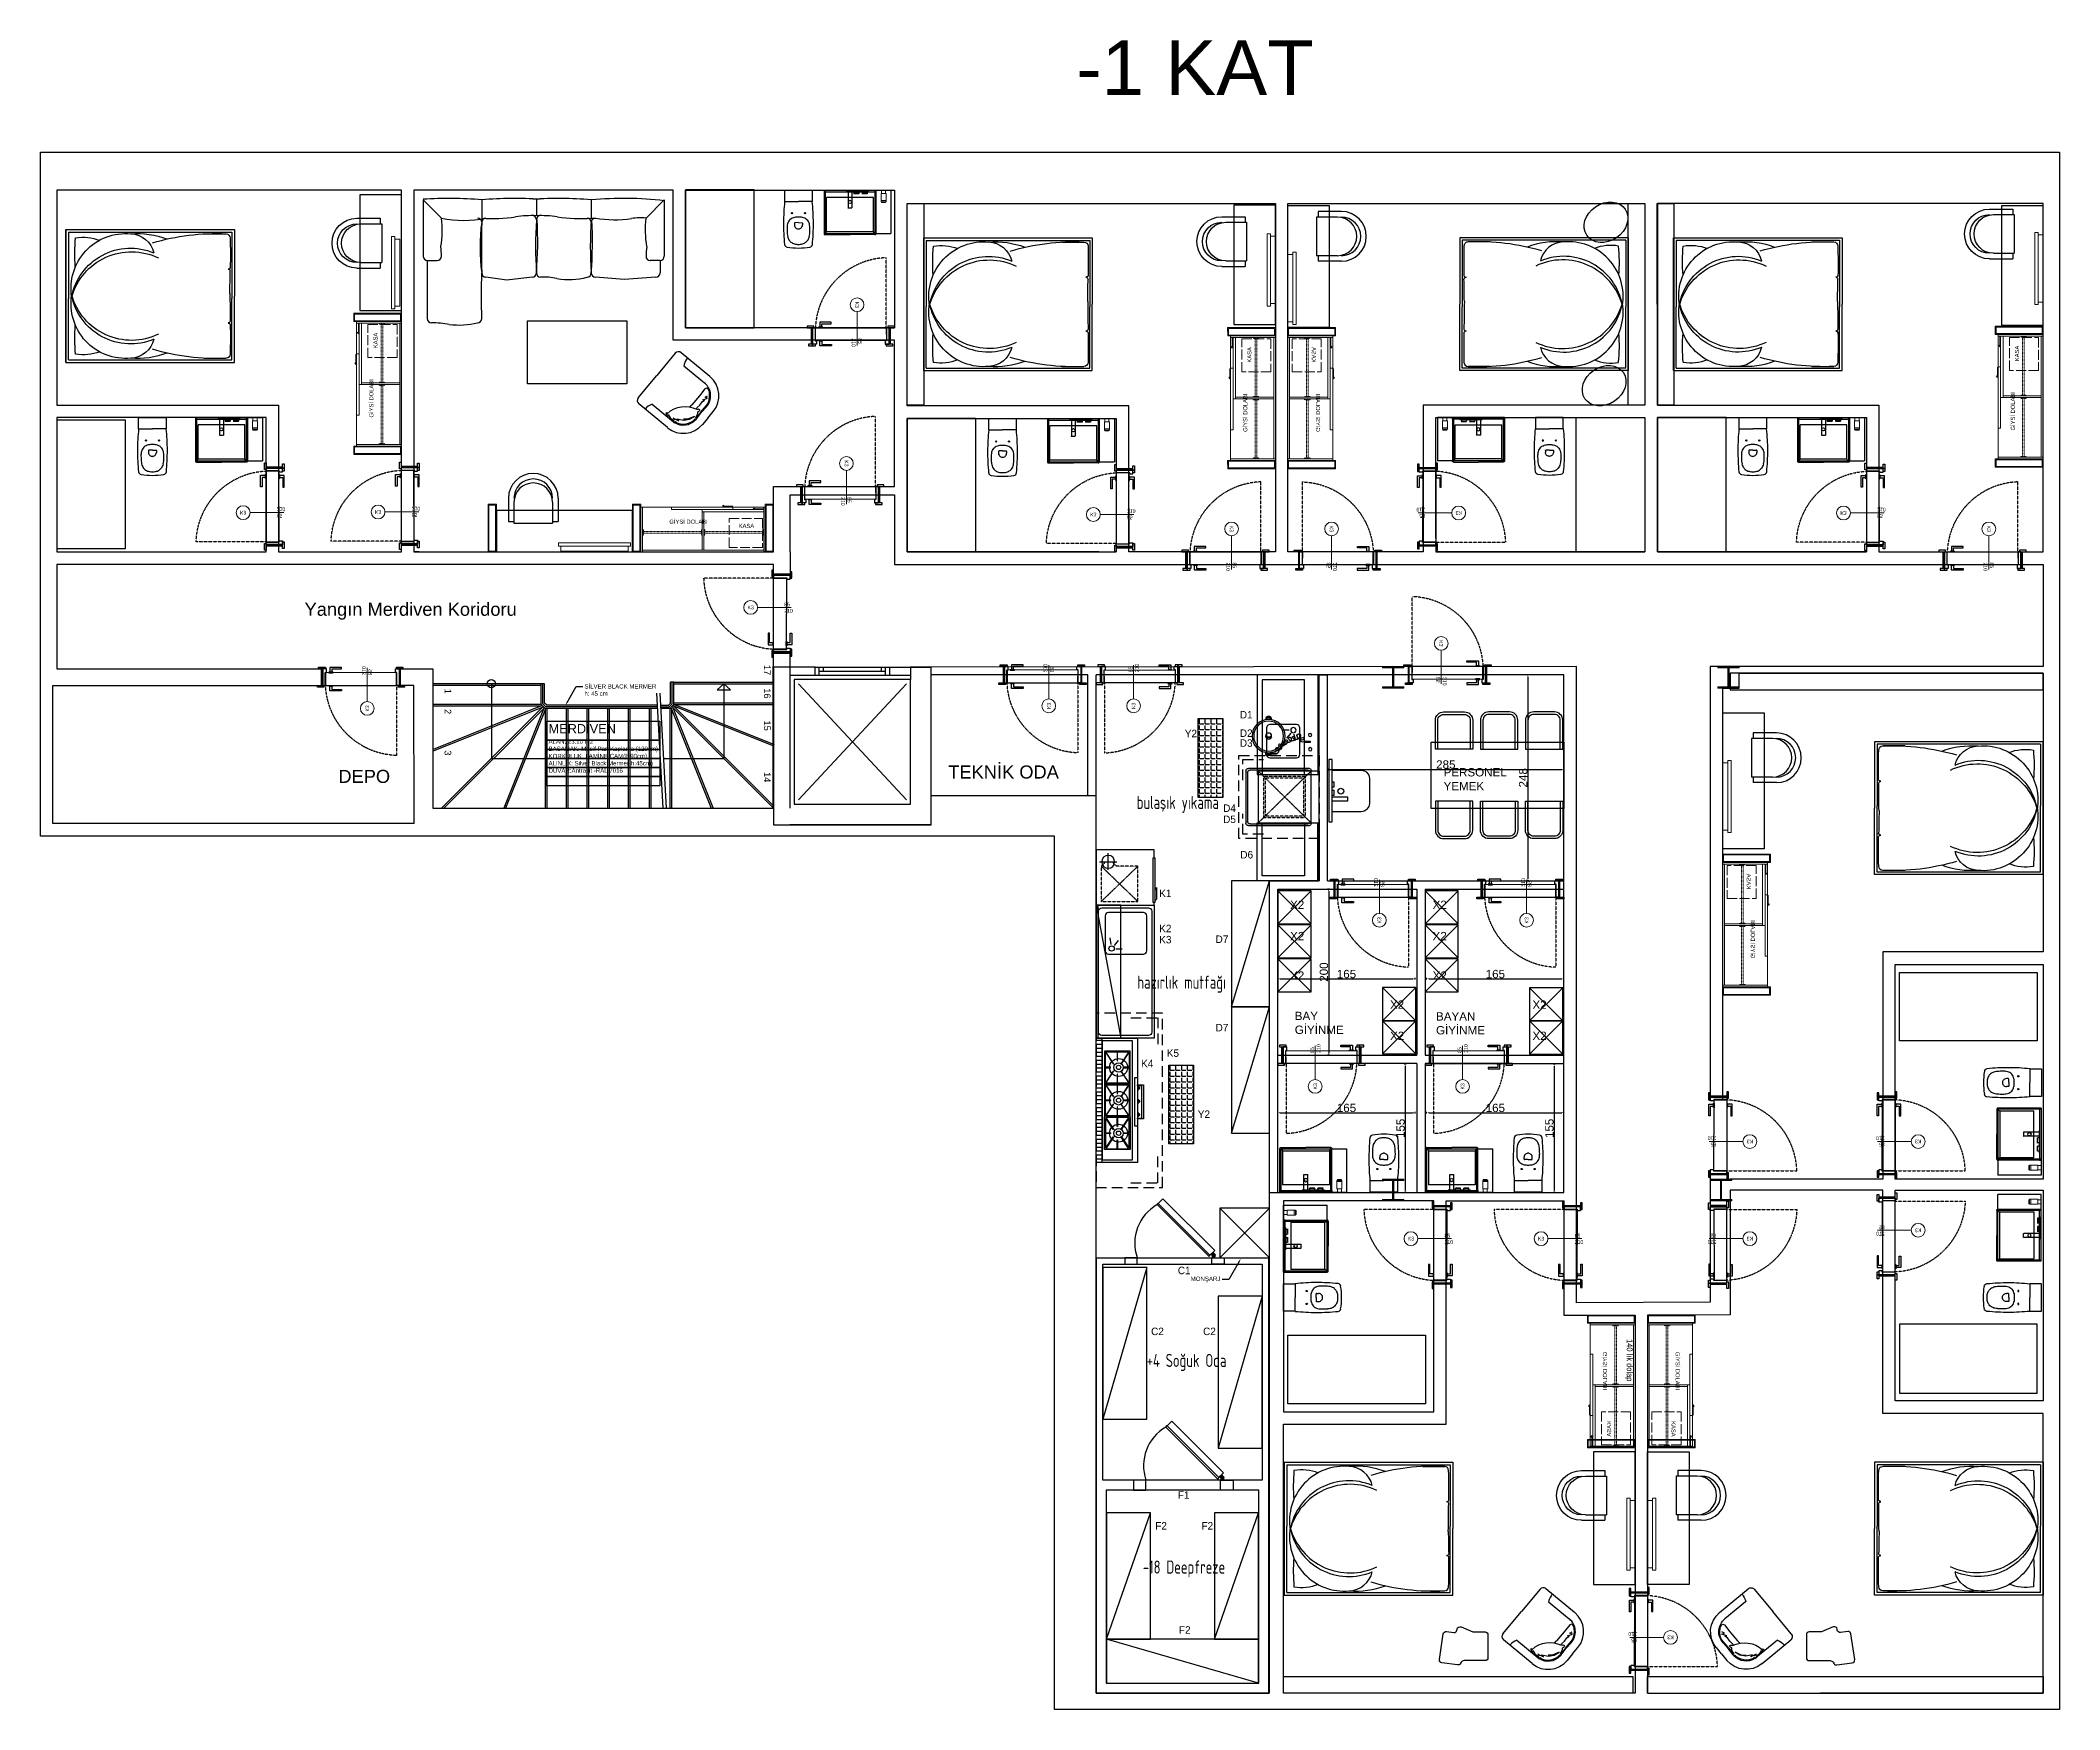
# Model space of a CAD drawing. Header units: millimetres. Extents: x 7687 to 15428, y -715 to 4028.
# Drawn here: x 11609 to 14042, y 1957 to 3968 of the extents above; entities that cross this region are included whole.
import ezdxf
from ezdxf import colors
from ezdxf.entities.mleader import LeaderData, LeaderLine
from ezdxf.enums import TextEntityAlignment as Align
from ezdxf.math import Vec2, Vec3

# ---------------------------------------------------------------- set-up
doc = ezdxf.new("R2010")
doc.units = ezdxf.units.MM
for name, pattern in [('ACAD_ISO02W100', [15, 12, -3]), ('DASHDOT', [1, 0.5, -0.25, 0, -0.25]), ('DASHED', [0.375, 0.25, -0.125]), ('HIDDEN', [0.375, 0.25, -0.125]), ('HIDDENX2', [19.05, 12.7, -6.35])]:
    doc.linetypes.add(name, pattern=pattern)
for name, color, linetype in [('001 Duvar', 7, 'Continuous'), ('__yaç-yol-2', 6, 'Continuous'), ('AI-kapi', 1, 'Continuous'), ('cam', 130, 'Continuous'), ('CIHAZ', 2, 'Continuous'), ('DTM-AXIS', 7, 'Continuous'), ('GOR020', 140, 'Continuous'), ('Kıtc-002 Çizgi', 7, 'Continuous'), ('S2000-002 Çizgi', 7, 'Continuous'), ('S2000-003 Kapı', 3, 'Continuous'), ('S2000-034 Soğuk Oda', 1, 'Continuous'), ('TEFRIS', 44, 'Continuous'), ('YAZI', 121, 'Continuous')]:
    doc.layers.add(name, color=color, linetype=linetype)
for name, color, linetype, lineweight in [('A-WINDOW_TAG', 2, 'Continuous', 5), ('ahşap kesit', 44, 'Continuous', 40), ('AHŞAP_gör', 44, 'Continuous', 20), ('mermer', 13, 'Continuous', 25), ('olcu', 1, 'Continuous', 18), ('SS_FURNITURE', 23, 'Continuous', 25), ('SS_TEXT', 7, 'Continuous', 20), ('TRS-YAZI-MAHL', 20, 'Continuous', 13), ('yazı', 7, 'Continuous', 20)]:
    doc.layers.add(name, color=color, linetype=linetype, lineweight=lineweight)
doc.layers.add('ss_door tag', color=7, linetype='Continuous', lineweight=13, true_color=0xd52e31)
doc.layers.add('ss_glass furniture', color=7, linetype='Continuous', lineweight=9, true_color=0x85abb0)
doc.styles.add('ARIAL', font='arial.ttf')
doc.styles.add('ARIEL50SD', font='ARIALN.TTF', dxfattribs={"height": 9})
doc.styles.add('OTEL AKSARAY', font='', dxfattribs={"width": 0.8})
doc.styles.add('ROMANC', font='arial.ttf')
doc.styles.get("Standard").update_dxf_attribs({"font": 'arial.ttf'})
doc.styles.add('TAKSİM', font='GOTHIC.TTF', dxfattribs={"height": 20})
doc.styles.add('yazı_kck_50', font='isocpeur.ttf', dxfattribs={"width": 0.7, "height": 15})
doc.styles.get('OTEL AKSARAY').set_extended_font_data('FrankRuehl')
doc.dimstyles.new('ISO-25', dxfattribs={"dimtxt": 10, "dimasz": 2.5, "dimexe": 1.25, "dimexo": 0.625, "dimtad": 1, "dimdec": 0, "dimtxsty": 'Standard', "dimcen": 2.5, "dimadec": 0, "dimazin": 0, "dimtfac": 1, "dimtdec": 0, "dimtmove": 0, "dimatfit": 3, "dimfxl": 1, "dimfxlon": 1, "dimarcsym": 0})

# ---------------------------------------------------------------- blocks, each defined once
blk = doc.blocks.new('kolon')
at = {"layer": 'mermer', "true_color": 0x2776bb}
h = blk.add_hatch(color=152, dxfattribs=at)
h.dxf.hatch_style = 1
h.paths.add_polyline_path([(44995.3, -4768.1), (44969.3, -4768.1), (44969.3, -4769.6), (44981.6, -4769.6), (44981.6, -4792.6), (44969.3, -4792.6), (44969.3, -4794.1), (44995.3, -4794.1), (44995.3, -4792.6), (44983, -4792.6), (44983, -4769.6), (44995.3, -4769.6)])
at = {"layer": 'ss_door tag'}
for p, q in [((44995.3, -4768.1), (44969.3, -4768.1)), ((44969.3, -4769.6), (44969.3, -4768.1)), ((44995.3, -4769.6), (44995.3, -4768.1)), ((44981.6, -4769.6), (44969.3, -4769.6)), ((44969.3, -4792.6), (44981.6, -4792.6)), ((44969.3, -4792.6), (44969.3, -4794.1)), ((44981.6, -4769.6), (44981.6, -4792.6)), ((44995.3, -4769.6), (44983, -4769.6)), ((44983, -4769.6), (44983, -4792.6)), ((44983, -4792.6), (44995.3, -4792.6)), ((44995.3, -4792.6), (44995.3, -4794.1)), ((44969.3, -4794.1), (44995.3, -4794.1))]:
    blk.add_line(p, q, dxfattribs=at)
blk = doc.blocks.new('WINDOW_TAG')
blk.add_line((0, -813), (0, 0))
blk.add_circle((0, 166), 166)
at = {"style": 'ARIEL50SD'}
blk.add_attdef('POZNO', text='', height=90, dxfattribs=at).set_placement((0, 166), align=Align.MIDDLE)
blk.add_attdef('WIDTH', text='', height=90, rotation=90, dxfattribs=at).set_placement((0, -813), align=Align.BOTTOM_LEFT)
blk.add_attdef('HEIGHT', text='', height=90, rotation=90, dxfattribs=at).set_placement((35, -813), align=Align.TOP_LEFT)
blk = doc.blocks.new('södb')
at = {"color": 1}
for points in [[(11995.6, 1679.6), (11995.6, 1671.6), (11997.6, 1671.6), (11997.6, 1679.6)], [(12017.5, 1674.5), (12017.5, 1673), (11997.6, 1673), (11997.6, 1674.5)], [(12017.5, 1677.6), (12017.5, 1669.6), (12019.5, 1669.6), (12019.5, 1677.6)], [(11995.6, 1582.4), (11995.6, 1574.4), (11997.6, 1574.4), (11997.6, 1582.4)], [(11997.6, 1588.1), (11997.6, 1593.4), (11996.9, 1593.4), (11996.9, 1588.1)], [(12012.8, 1588.1), (12012.8, 1593.4), (12013.5, 1593.4), (12013.5, 1588.1)], [(12017.5, 1584.4), (12017.5, 1575.8), (12019.5, 1575.8), (12019.5, 1584.4)], [(12017.5, 1581), (12017.5, 1579.5), (11997.6, 1579.5), (11997.6, 1581)]]:
    blk.add_lwpolyline(points, close=True, dxfattribs=at)
at = {"color": 8, "linetype": 'HIDDEN'}
blk.add_lwpolyline([(11997.6, 1669.6), (11913.3, 1669.6)], dxfattribs=at)
at = {"color": 1}
for points in [[(11997.6, 1673.8), (12017.5, 1673.8)], [(11997.6, 1673), (11997.6, 1670), (12013.3, 1670), (12013.3, 1668.5), (12017.5, 1668.5), (12017.5, 1671.5), (12017.5, 1671.5), (12017.5, 1673)], [(12017.5, 1673), (11997.6, 1673)], [(12012.8, 1584.3), (11997.6, 1584.3), (11997.6, 1669.6), (12013.2, 1669.8), (12012.8, 1584.3)], [(11991, 1603.5), (11991, 1603.5), (11991, 1589.5), (11996.9, 1589.5), (11996.9, 1592), (11992.7, 1592), (11992.7, 1603.5)], [(11992.7, 1603.5), (11991, 1603.5)], [(11997.6, 1581), (11997.6, 1584), (12013.3, 1584), (12013.3, 1585.5), (12017.5, 1585.5), (12017.5, 1582.6), (12017.5, 1582.6), (12017.5, 1581), (12019.5, 1581), (11997.6, 1581)], [(12019.4, 1603.6), (12019.4, 1603.6), (12019.4, 1589.6), (12013.5, 1589.6), (12013.5, 1592.1), (12017.6, 1592.1), (12017.6, 1603.6)], [(12017.6, 1603.6), (12019.4, 1603.6)], [(11997.6, 1580.3), (12017.5, 1580.3)]]:
    blk.add_lwpolyline(points, dxfattribs=at)
at = {"color": 8, "linetype": 'HIDDEN'}
blk.add_arc((12001.5, 1672.5), 88.3, 181.8822, 267.4421, dxfattribs=at)
at = {"layer": 'A-WINDOW_TAG'}
ref = blk.add_blockref('WINDOW_TAG', (11978.2, 1634.5), dxfattribs=dict(at, xscale=-0.05000000000000022, yscale=0.05000000000000022, zscale=0.05000000000000022, rotation=89.99932410386701))
ref.add_attrib('WIDTH', '85', dxfattribs={"layer": '0', "height": 4.5, "rotation": 359.9993, "style": 'ARIEL50SD'}).set_placement((12010.3, 1634.5), align=Align.BOTTOM_LEFT)
ref.add_attrib('HEIGHT', '210', dxfattribs={"layer": '0', "height": 4.5, "rotation": 359.9993, "style": 'ARIEL50SD'}).set_placement((12010.4, 1632.7), align=Align.TOP_LEFT)
ref.add_attrib('POZNO', 'K3', dxfattribs={"layer": '0', "height": 4.5, "style": 'ARIEL50SD'}).set_placement((11969.9, 1634.5), align=Align.MIDDLE)
blk = doc.blocks.new('tv')
at = {"layer": 'ss_glass furniture', "linetype": 'Continuous', "lineweight": 0}
blk.add_line((-6, -3), (-6, 84), dxfattribs=at)
for points in [[(-6, -3), (-10, -3), (-10, 84), (-6, 84)], [(-6, 0), (0, 0), (0, 81), (-6, 81)]]:
    blk.add_lwpolyline(points, dxfattribs=at)
blk = doc.blocks.new('A$C63CA7753')
at = {"layer": 'TEFRIS'}
for p, q in [((0.3, 0.6), (0.581, 0.6)), ((0.348, 0.533), (0.6, 0.533)), ((0.581, 0.533), (0.581, 0.6)), ((0.6, 0.067), (0.6, 0.533)), ((0.348, 0.067), (0.6, 0.067)), ((0.581, 0), (0.581, 0.067)), ((0.3, 0), (0.581, 0))]:
    blk.add_line(p, q, dxfattribs=at)
for centre, radius in [((0.3, 0.3), 0.3), ((0.3, 0.3), 0.233), ((0.348, 0.3), 0.233)]:
    blk.add_arc(centre, radius, 90, 270, dxfattribs=at)
blk = doc.blocks.new('dt')
at = {"color": 30, "linetype": 'DASHDOT', "true_color": 0xf26722}
for p, q in [((92635, -4949.6), (92705, -4949.6)), ((92635, -4951.6), (92705, -4951.6)), ((92709, -4949.6), (92779, -4949.6)), ((92709, -4951.6), (92779, -4951.6))]:
    blk.add_line(p, q, dxfattribs=at)
at = {"color": 242, "linetype": 'ACAD_ISO02W100', "true_color": 0xcd2027}
blk.add_lwpolyline([(92738.5, -4933.8), (92778.5, -4933.8), (92778.5, -4968.8), (92738.5, -4968.8), (92738.5, -4933.8)], dxfattribs=at)
at = {"color": 30, "linetype": 'DASHDOT', "true_color": 0xf26722}
for points in [[(92634, -4947.3), (92635, -4947.3), (92635, -4953.9), (92634, -4953.9)], [(92706, -4947.3), (92705, -4947.3), (92705, -4953.9), (92706, -4953.9)], [(92708, -4947.3), (92709, -4947.3), (92709, -4953.9), (92708, -4953.9)], [(92780, -4947.3), (92779, -4947.3), (92779, -4953.9), (92780, -4953.9)]]:
    blk.add_lwpolyline(points, close=True, dxfattribs=at)
at = {"layer": 'ahşap kesit', "lineweight": -2}
for p, q in [((92634, -4974.1), (92634, -4920.1)), ((92634, -4920.1), (92780, -4920.1)), ((92706, -4972.1), (92706, -4926.1)), ((92706, -4926.1), (92708, -4926.1)), ((92708, -4972.1), (92708, -4926.1)), ((92780, -4920.1), (92780, -4974.1)), ((92780, -4972.1), (92634, -4972.1))]:
    blk.add_line(p, q, dxfattribs=at)
for points in [[(92780, -4920.1), (92782, -4920.1), (92782, -4974.1), (92632, -4974.1), (92632, -4920.1), (92634, -4920.1)], [(92742.7, -4919.2), (92730.3, -4919.2), (92732.1, -4917.9)], [(92779.7, -4922.2), (92767.3, -4922.2), (92769.1, -4920.9)]]:
    blk.add_lwpolyline(points, dxfattribs=at)
for points in [[(92669, -4920.1), (92743, -4920.1), (92743, -4923.1), (92669, -4923.1)], [(92706, -4923.1), (92780, -4923.1), (92780, -4926.1), (92706, -4926.1)]]:
    blk.add_lwpolyline(points, close=True, dxfattribs=at)
at = {"layer": 'SS_TEXT', "char_height": 5, "attachment_point": 7, "rotation": 360}
for s, insert in [('\\pi27.06147;{\\W0.8;GİYSİ DOLABI}', (92639.3, -4940.4, -41.7)), ('\\pi37.88548;{\\W0.8;KASA}', (92712, -4945.4, -41.7))]:
    blk.add_mtext_dynamic_manual_height_columns(s, width=90.278, gutter_width=12.5, heights=[49.9], dxfattribs=dict(at, insert=insert))
blk = doc.blocks.new('A$C633F1E20')
at = {"color": 7, "linetype": 'Continuous'}
for p, q in [((21, 190), (21, 1)), ((21, 0), (68, 0)), ((69, 190), (69, 1)), ((151, 169), (89, 169)), ((89, 168), (89, 167)), ((151, 166), (89, 166)), ((90, 189), (150, 189)), ((90, 189), (90, 169)), ((90, 187), (150, 187)), ((150, 189), (150, 169)), ((151, 168), (151, 167)), ((251, 169), (189, 169)), ((189, 168), (189, 167)), ((251, 166), (189, 166)), ((190, 189), (250, 189)), ((190, 189), (190, 169)), ((190, 187), (250, 187)), ((250, 189), (250, 169)), ((251, 168), (251, 167))]:
    blk.add_line(p, q, dxfattribs=at)
for centre, start, end in [((21, 1), 180, 270), ((68, 1), 270, 0), ((89, 168), 90, 180), ((89, 167), 180, 270), ((98, 190), 90, 180), ((141, 190), 0, 90), ((151, 168), 0, 90), ((151, 167), 270, 0), ((189, 168), 90, 180), ((189, 167), 180, 270), ((198, 190), 90, 180), ((241, 190), 0, 90), ((251, 168), 0, 90), ((251, 167), 270, 0)]:
    blk.add_arc(centre, 0.5, start, end, dxfattribs=at)
at = {"layer": 'DTM-AXIS', "color": 7, "linetype": 'Continuous'}
for p, q in [((0, 193), (0, 190)), ((270, 193), (0, 193)), ((270, 190), (0, 190)), ((98, 189), (98, 190)), ((142, 189), (142, 190)), ((198, 189), (198, 190)), ((242, 189), (242, 190)), ((270, 193), (270, 190))]:
    blk.add_line(p, q, dxfattribs=at)
blk = doc.blocks.new('rgwre')
at = {"layer": 'AHŞAP_gör', "color": 51, "true_color": 0xf8f6b0}
for points in [[(52505.2, -4499.5), (52499.2, -4499.5), (52499.2, -4498), (52505.2, -4498)], [(52505.2, -4508), (52505.2, -4499.5), (52499.2, -4499.5), (52499.2, -4508)]]:
    blk.add_lwpolyline(points, close=True, dxfattribs=at)
for points in [[(52504.7, -4498), (52504.7, -4497), (52499.7, -4497), (52499.7, -4498)], [(52499.7, -4508), (52499.7, -4512), (52504.7, -4512), (52504.7, -4508)]]:
    blk.add_lwpolyline(points, dxfattribs=at)
at = {"layer": 'mermer'}
blk.add_line((52573.9, -4512.1), (52493.2, -4512.1), dxfattribs=at)
at = {"layer": 'TEFRIS'}
for p, q in [((52493.2, -4512.1), (52493.2, -4459.8)), ((52511.3, -4511.9), (52511.3, -4459.8)), ((52512.5, -4458.4), (52542.6, -4458.4)), ((52512.6, -4459.8), (52513.4, -4459.8)), ((52512.6, -4511.9), (52512.6, -4459.8)), ((52571.8, -4459.8), (52513.4, -4459.8)), ((52513.4, -4459.8), (52514.4, -4462.3)), ((52570.8, -4462.3), (52514.4, -4462.3)), ((52514.4, -4462.3), (52514.4, -4503.3)), ((52572.7, -4458.4), (52542.6, -4458.4)), ((52571.8, -4459.8), (52570.8, -4462.3)), ((52570.8, -4462.3), (52570.8, -4503.3)), ((52572.6, -4459.8), (52571.8, -4459.8)), ((52572.6, -4511.9), (52572.6, -4459.8)), ((52573.9, -4511.9), (52573.9, -4459.8)), ((52573.9, -4511.9), (52511.3, -4511.9)), ((52514.4, -4503.3), (52570.8, -4503.3))]:
    blk.add_line(p, q, dxfattribs=at)
for points in [[(52511.3, -4459.8), (52493.2, -4459.8)], [(52573.9, -4512.1), (52573.9, -4510.1), (52511.3, -4510.1), (52511.3, -4511.9)]]:
    blk.add_lwpolyline(points, dxfattribs=at)
blk.add_circle((52542.6, -4497.8), 2, dxfattribs=at)
for centre, radius, start, end in [((52513.1, -4459.7), 1.86, 161.8925, 182.1676), ((52512.3, -4459.5), 1.05, 108.7053, 159.4696), ((52512.5, -4459.8), 1.35, 89.2765, 109.6469), ((52572.7, -4459.8), 1.35, 70.3531, 90.7235), ((52572.8, -4459.5), 1.05, 20.5304, 71.2947), ((52572, -4459.7), 1.86, 357.8324, 18.1075)]:
    blk.add_arc(centre, radius, start, end, dxfattribs=at)
at = {"layer": 'TEFRIS', "xscale": 0.1, "yscale": 0.1, "zscale": 0.1, "rotation": 180}
blk.add_blockref('A$C633F1E20', (52547.1, -4490.8), dxfattribs=at)
blk = doc.blocks.new('retgwre')
at = {"layer": 'TEFRIS'}
for p, q in [((51047.2, -4515.1), (51063.9, -4515.1)), ((51080.6, -4515.1), (51063.9, -4515.1)), ((51059.1, -4541.1), (51059.1, -4543.4)), ((51063.9, -4540.5), (51059.6, -4540.6)), ((51063.9, -4540.5), (51068.3, -4540.6)), ((51068.7, -4541.1), (51068.7, -4543.4))]:
    blk.add_line(p, q, dxfattribs=at)
blk.add_lwpolyline([(51047.3, -4515.1), (51047.3, -4501.3), (51080.5, -4501.3), (51080.5, -4515.1)], dxfattribs=at)
for centre in [(51056.2, -4529.1), (51071.7, -4529.1)]:
    blk.add_circle(centre, 0.75, dxfattribs=at)
for centre, radius, start, end in [((51301.4, -4541.2), 255.5, 174.1406, 179.8869), ((50826.4, -4541.2), 255.5, 0.1131, 5.8594), ((51311.7, -4541.2), 265.8, 179.9024, 185.5351), ((51073.4, -4547.4), 23.3, 166.9984, 181.4039), ((51144.2, -4546.8), 94.1, 180.7026, 184.4727), ((51061.1, -4544.7), 10.7, 133.7278, 166.1823), ((51061.1, -4545.4), 11.2, 99.5729, 131.347), ((51059.6, -4541.1), 0.5, 92.5771, 179.4575), ((51059.6, -4541.1), 0.5, 92.5904, 179.6398), ((51059.6, -4541.1), 0.5, 92.5904, 179.6398), ((51063.9, -4543.3), 4.84, 180.9006, 208.6245), ((51063.4, -4560.6), 26.7, 88.9952, 99.0343), ((51063.9, -4543.3), 4.84, 208.6245, 253.986), ((51063.9, -4543.3), 4.84, 253.986, 270.0275), ((51064.4, -4560.6), 26.7, 80.9657, 91.0048), ((51063.9, -4543.3), 4.84, 269.9725, 286.014), ((51063.9, -4543.3), 4.84, 286.014, 331.3755), ((51063.9, -4543.3), 4.84, 331.3755, 359.0994), ((51068.2, -4541.1), 0.5, 0.3602, 87.4096), ((51068.2, -4541.1), 0.5, 0.3602, 87.4096), ((51066.7, -4545.4), 11.2, 48.653, 80.4271), ((51066.7, -4544.7), 10.7, 13.8177, 46.2722), ((51054.4, -4547.4), 23.3, 358.5961, 13.0016), ((50983.6, -4546.8), 94.1, 355.5273, 359.2974), ((50816.1, -4541.2), 265.8, 354.4649, 0.0976), ((51050.8, -4566.5), 3.63, 185.5181, 260.6194), ((51064.3, -4480.4), 90.7, 261.0733, 269.7868), ((51071, -4552.6), 20.6, 184.2647, 192.857), ((51063.4, -4554.6), 12.8, 191.6558, 217.9899), ((51061.4, -4555.9), 10.4, 218.9071, 243.5749), ((51062.9, -4552.5), 14.2, 244.4101, 264.7234), ((51063.8, -4544.2), 22.5, 264.4302, 270.3775), ((51064.1, -4544.2), 22.5, 269.6225, 275.5698), ((51063.6, -4480.4), 90.7, 270.2132, 278.9267), ((51064.9, -4552.5), 14.2, 275.2766, 295.5899), ((51066.4, -4555.9), 10.4, 296.4251, 321.0929), ((51064.5, -4554.6), 12.8, 322.0101, 348.3442), ((51056.9, -4552.6), 20.6, 347.143, 355.7353), ((51077.1, -4566.5), 3.63, 279.3806, 354.4819)]:
    blk.add_arc(centre, radius, start, end, dxfattribs=at)
blk = doc.blocks.new('453Q4')
at = {"layer": 'TEFRIS'}
for p, q in [((1446.8, 4880.6), (1446.8, 4800.6)), ((1449.8, 4877.6), (1449.8, 4803.6)), ((1449.8, 4877.6), (1646.8, 4877.6)), ((1613.4, 4875.6), (1639.8, 4875.6)), ((1646.8, 4877.6), (1646.8, 4803.6)), ((1446.8, 4720.6), (1446.8, 4800.6)), ((1449.8, 4723.6), (1449.8, 4803.6)), ((1646.8, 4723.6), (1646.8, 4803.6)), ((1449.8, 4723.6), (1646.8, 4723.6)), ((1613.4, 4725.6), (1639.8, 4725.6))]:
    blk.add_line(p, q, dxfattribs=at)
for points in [[(1446.8, 4880.6), (1649.8, 4880.6), (1649.8, 4800.6)], [(1446.8, 4800.6), (1446.8, 4800.6), (1446.8, 4880.6)], [(1446.8, 4720.6), (1649.8, 4720.6), (1649.8, 4800.6)], [(1446.8, 4800.6), (1446.8, 4800.6), (1446.8, 4720.6)]]:
    blk.add_lwpolyline(points, dxfattribs=at)
for centre, radius, start, end in [((1518.9, 4809.9), 65.9, 84.5881, 189.4042), ((1668.8, 4851.4), 211.2, 174.7863, 184.2806), ((1467.7, 4818), 53.5, 68.0456, 99.9569), ((1533.2, 4776.6), 99.3, 69.1422, 94.6782), ((1523.7, 4845.7), 29.9, 13.2558, 87.4021), ((1627.7, 4606.7), 269.2, 87.4198, 106.5385), ((1639.8, 4870.6), 5, 0, 90), ((466.1, 4849.6), 1178.9, 359.2712, 1.019), ((1524.7, 4786.2), 72.1, 67.0656, 169.633), ((1525.9, 4779.2), 74.8, 64.2935, 164.5049), ((1642.3, 4836.2), 3.05, 268.1018, 329.7879), ((1642, 4830.1), 2.97, 13.381, 86.038), ((-1784.6, 4862.9), 3429.6, 358.9043, 359.4649), ((1518.9, 4791.2), 65.9, 170.5958, 275.4119), ((1524.7, 4815), 72.1, 190.367, 292.9344), ((1525.9, 4822), 74.8, 195.4951, 295.7065), ((4723, 4838.4), 3078.9, 180.7644, 181.2659), ((1642, 4771), 2.97, 273.962, 346.619), ((1668.8, 4749.7), 211.2, 175.7194, 185.2137), ((1523.7, 4755.4), 29.9, 272.5979, 346.7442), ((1642.3, 4765), 3.05, 30.2121, 91.8982), ((466.1, 4751.6), 1178.9, 358.981, 0.7288), ((1467.7, 4783.2), 53.5, 260.0431, 291.9544), ((1533.2, 4824.6), 99.3, 265.3218, 290.8578), ((1627.7, 4994.5), 269.2, 253.4615, 272.5802), ((1639.8, 4730.6), 5, 270, 0)]:
    blk.add_arc(centre, radius, start, end, dxfattribs=at)
blk = doc.blocks.new('gj')
at = {"layer": 'TEFRIS'}
for p, q in [((94179.6, -4419.1), (94170.5, -4423.2)), ((94179.6, -4419.1), (94188.7, -4415)), ((94192.4, -4424.3), (94183.9, -4428.6)), ((94184.2, -4429.2), (94192.2, -4425.5)), ((94200, -4427.5), (94193.3, -4428)), ((94193.3, -4428), (94202.2, -4428.6)), ((94195, -4424.2), (94198.2, -4422.7)), ((94206.8, -4429.5), (94200, -4427.5)), ((94164.1, -4446.7), (94164, -4450.5)), ((94164, -4450.5), (94164.9, -4452.1)), ((94166.4, -4441.3), (94164.1, -4446.7)), ((94164.9, -4452.1), (94167.4, -4452.1)), ((94168.7, -4437.7), (94166.4, -4441.3)), ((94167.4, -4452.1), (94176.9, -4447.5)), ((94171.6, -4443.1), (94168.2, -4443.4)), ((94172, -4434.5), (94168.7, -4437.7)), ((94175.4, -4441.6), (94169.3, -4440.8)), ((94169.3, -4440.8), (94171.6, -4443.1)), ((94184.2, -4429.2), (94171.8, -4434.7)), ((94177.3, -4439.7), (94173.8, -4440)), ((94173.8, -4440), (94175.4, -4441.6)), ((94175.3, -4432), (94183.9, -4428.6)), ((94176.9, -4447.5), (94189.9, -4441.9)), ((94181.6, -4437.3), (94177.3, -4439.7)), ((94186.2, -4435.8), (94181.6, -4437.3)), ((94187, -4435.5), (94186.2, -4435.8)), ((94187, -4435.5), (94187.8, -4435.1)), ((94193.6, -4440.4), (94189.9, -4441.9)), ((94202.2, -4428.6), (94206.7, -4430.6)), ((94213.5, -4434.6), (94206.8, -4429.5)), ((94217.1, -4437.3), (94212.6, -4431.2)), ((94212.6, -4431.2), (94213.5, -4434.6)), ((94212.9, -4431.5), (94212.8, -4431.5)), ((94215, -4429.3), (94214.8, -4429.4)), ((94215.8, -4434.6), (94217.1, -4437.3)), ((94232.7, -4463.7), (94218.8, -4433)), ((94228.4, -4430), (94246.9, -4471)), ((94155.5, -4462.9), (94174, -4503.9)), ((94178, -4488.4), (94164.6, -4458.8)), ((94180.7, -4506.4), (94212.6, -4492)), ((94244.4, -4477.6), (94212.6, -4492))]:
    blk.add_line(p, q, dxfattribs=at)
for centre, radius, start, end in [((94182.8, -4450.5), 30, 114.3247, 204.3247), ((94195.8, -4435.2), 9.51, 107.4819, 154.6397), ((94201.1, -4442.3), 30, 24.3247, 114.3247), ((94201.1, -4442.3), 20, 115.5475, 117.2993), ((94197.3, -4425.9), 5.14, 155.0098, 187.0897), ((94193.3, -4426.6), 2.98, 50.1273, 104.1526), ((94201.1, -4442.3), 20, 31.866, 111.3011), ((94201.1, -4442.3), 18.8, 32.9564, 112.5943), ((94182.8, -4450.5), 20, 112.2834, 204.3247), ((94187, -4437.5), 6.37, 87.2951, 119.6736), ((94186.8, -4430.8), 3.12, 201.9711, 273.411), ((94212.6, -4413.8), 32.7, 218.0301, 286.0239), ((94218.7, -4436.8), 5.06, 88.6528, 122.0513), ((94213.2, -4432.1), 5.64, 319.9143, 4.4598), ((94208.1, -4442.5), 12.6, 353.9149, 37.2606), ((94201.1, -4442.3), 20, 24.3247, 27.6381), ((94222.7, -4442.6), 3.86, 230.4003, 267.5926), ((94218.5, -4445.2), 4.16, 343.1125, 58.5535), ((94182.8, -4450.5), 20, 201.0112, 204.3247), ((94233.1, -4435.5), 28.2, 269.2118, 290.3334), ((94242.4, -4473), 5, 294.3247, 24.3247), ((94156.6, -4470.1), 28.2, 298.3159, 319.4375), ((94178.6, -4501.9), 5, 204.3247, 294.3247)]:
    blk.add_arc(centre, radius, start, end, dxfattribs=at)
blk = doc.blocks.new('fgfgfd')
at = {"layer": 'TEFRIS'}
for p, q in [((13178.1, 3086.5), (13194.8, 3086.5)), ((13211.4, 3086.5), (13194.8, 3086.5)), ((13189.9, 3060.5), (13189.9, 3058.2)), ((13194.8, 3061.1), (13190.4, 3061)), ((13194.8, 3061.1), (13199.1, 3061)), ((13199.6, 3060.5), (13199.6, 3058.2))]:
    blk.add_line(p, q, dxfattribs=at)
blk.add_lwpolyline([(13178.2, 3086.5), (13178.2, 3100.3), (13211.3, 3100.3), (13211.3, 3086.5)], dxfattribs=at)
for centre in [(13187, 3072.5), (13202.5, 3072.5)]:
    blk.add_circle(centre, 0.75, dxfattribs=at)
for centre, radius, start, end in [((13432.2, 3060.4), 255.5, 174.1406, 179.8869), ((13192, 3056.2), 11.2, 99.5729, 131.347), ((13194.3, 3041), 26.7, 88.9952, 99.0343), ((13195.2, 3041), 26.7, 80.9657, 91.0048), ((13197.5, 3056.2), 11.2, 48.653, 80.4271), ((12957.3, 3060.4), 255.5, 0.1131, 5.8594), ((13442.5, 3060.4), 265.8, 179.9024, 185.5351), ((13204.2, 3054.2), 23.3, 166.9984, 181.4039), ((13275, 3054.8), 94.1, 180.7026, 184.4727), ((13201.8, 3049), 20.6, 184.2647, 192.857), ((13192, 3056.9), 10.7, 133.7278, 166.1823), ((13194.2, 3047), 12.8, 191.6558, 217.9899), ((13190.4, 3060.5), 0.5, 92.5771, 179.4575), ((13190.4, 3060.5), 0.5, 92.5904, 179.6398), ((13190.4, 3060.5), 0.5, 92.5904, 179.6398), ((13194.8, 3058.3), 4.84, 180.9006, 208.6245), ((13194.8, 3058.3), 4.84, 208.6245, 253.986), ((13194.8, 3058.3), 4.84, 253.986, 270.0275), ((13194.8, 3058.3), 4.84, 269.9725, 286.014), ((13194.8, 3058.3), 4.84, 286.014, 331.3755), ((13194.8, 3058.3), 4.84, 331.3755, 359.0994), ((13199.1, 3060.5), 0.5, 0.3602, 87.4096), ((13199.1, 3060.5), 0.5, 0.3602, 87.4096), ((13197.5, 3056.9), 10.7, 13.8177, 46.2722), ((13195.3, 3047), 12.8, 322.0101, 348.3442), ((13187.7, 3049), 20.6, 347.143, 355.7353), ((13185.3, 3054.2), 23.3, 358.5961, 13.0016), ((13114.5, 3054.8), 94.1, 355.5273, 359.2974), ((12947, 3060.4), 265.8, 354.4649, 0.0976), ((13181.6, 3035.1), 3.63, 185.5181, 260.6194), ((13195.1, 3121.2), 90.7, 261.0733, 269.7868), ((13192.2, 3045.7), 10.4, 218.9071, 243.5749), ((13193.7, 3049.1), 14.2, 244.4101, 264.7234), ((13194.6, 3057.4), 22.5, 264.4302, 270.3775), ((13194.9, 3057.4), 22.5, 269.6225, 275.5698), ((13194.4, 3121.2), 90.7, 270.2132, 278.9267), ((13195.8, 3049.1), 14.2, 275.2766, 295.5899), ((13197.3, 3045.7), 10.4, 296.4251, 321.0929), ((13207.9, 3035.1), 3.63, 279.3806, 354.4819)]:
    blk.add_arc(centre, radius, start, end, dxfattribs=at)
blk = doc.blocks.new('fsfdf')
at = {"layer": 'AHŞAP_gör', "color": 51, "true_color": 0xf8f6b0}
for points in [[(13317.2, 3096.2), (13317.2, 3087.7), (13323.2, 3087.7), (13323.2, 3096.2)], [(13317.2, 3087.7), (13323.2, 3087.7), (13323.2, 3086.2), (13317.2, 3086.2)]]:
    blk.add_lwpolyline(points, close=True, dxfattribs=at)
for points in [[(13322.7, 3096.2), (13322.7, 3100.2), (13317.7, 3100.2), (13317.7, 3096.2)], [(13317.7, 3086.2), (13317.7, 3085.2), (13322.7, 3085.2), (13322.7, 3086.2)]]:
    blk.add_lwpolyline(points, dxfattribs=at)
at = {"layer": 'mermer'}
blk.add_line((13248.6, 3100.3), (13329.2, 3100.3), dxfattribs=at)
at = {"layer": 'TEFRIS'}
for p, q in [((13248.6, 3100.1), (13248.6, 3048)), ((13248.6, 3100.1), (13311.2, 3100.1)), ((13249.9, 3100.1), (13249.9, 3048)), ((13251.7, 3050.5), (13251.7, 3091.4)), ((13308.1, 3091.4), (13251.7, 3091.4)), ((13308.1, 3050.5), (13308.1, 3091.4)), ((13309.9, 3100.1), (13309.9, 3048)), ((13311.2, 3100.1), (13311.2, 3048)), ((13329.2, 3100.3), (13329.2, 3048)), ((13249.8, 3046.6), (13279.9, 3046.6)), ((13249.9, 3048), (13250.7, 3048)), ((13250.7, 3048), (13251.7, 3050.5)), ((13250.7, 3048), (13309.1, 3048)), ((13251.7, 3050.5), (13308.1, 3050.5)), ((13310, 3046.6), (13279.9, 3046.6)), ((13309.1, 3048), (13308.1, 3050.5)), ((13309.9, 3048), (13309.1, 3048))]:
    blk.add_line(p, q, dxfattribs=at)
for points in [[(13248.6, 3100.3), (13248.6, 3098.3), (13311.2, 3098.3), (13311.2, 3100.1)], [(13311.2, 3048), (13329.2, 3048)]]:
    blk.add_lwpolyline(points, dxfattribs=at)
blk.add_circle((13279.9, 3085.9), 2, dxfattribs=at)
for centre, radius, start, end in [((13250.4, 3047.9), 1.86, 177.8324, 198.1075), ((13249.6, 3047.7), 1.05, 200.5304, 251.2947), ((13249.7, 3048), 1.35, 250.3531, 270.7235), ((13310, 3048), 1.35, 269.2765, 289.6469), ((13310.1, 3047.7), 1.05, 288.7053, 339.4696), ((13309.3, 3047.9), 1.86, 341.8925, 2.1676)]:
    blk.add_arc(centre, radius, start, end, dxfattribs=at)
at = {"layer": 'TEFRIS', "xscale": 0.1, "yscale": 0.1, "zscale": 0.1}
blk.add_blockref('A$C633F1E20', (13275.4, 3079), dxfattribs=at)
blk = doc.blocks.new('*D16')
at = {"layer": 'Defpoints', "color": 0, "transparency": 16777216}
for p in [(13160.5, 3203.6), (13445.3, 3203.6), (13445.3, 3089.7)]:
    blk.add_point(p, dxfattribs=at)
at = {"layer": 'SS_FURNITURE', "color": 0, "lineweight": -2, "transparency": 16777216}
for p, q in [((13160.5, 3090.7), (13160.5, 3088.5)), ((13445.3, 3090.7), (13445.3, 3088.5)), ((13163, 3089.7), (13442.8, 3089.7))]:
    blk.add_line(p, q, dxfattribs=at)
at = {"layer": 'SS_FURNITURE', "color": 0, "transparency": 16777216}
for points in [[(13163, 3090.2), (13163, 3089.3), (13160.5, 3089.7)], [(13442.8, 3090.2), (13442.8, 3089.3), (13445.3, 3089.7)]]:
    blk.add_solid(points, dxfattribs=at)
at = {"layer": 'SS_FURNITURE', "color": 0, "transparency": 16777216, "insert": (13302.9, 3095.5), "char_height": 10, "attachment_point": 5}
blk.add_mtext('285', dxfattribs=at)
blk = doc.blocks.new('*D17')
at = {"layer": 'Defpoints', "color": 0, "transparency": 16777216}
for p in [(13445.3, 3203.6), (13401.8, 2955.4), (13445.3, 2955.4)]:
    blk.add_point(p, dxfattribs=at)
at = {"layer": 'SS_FURNITURE', "color": 0, "lineweight": -2, "transparency": 16777216}
for p, q in [((13402.8, 3203.6), (13400.6, 3203.6)), ((13401.8, 3201.1), (13401.8, 2957.9)), ((13402.8, 2955.4), (13400.6, 2955.4))]:
    blk.add_line(p, q, dxfattribs=at)
at = {"layer": 'SS_FURNITURE', "color": 0, "transparency": 16777216}
for points in [[(13401.4, 3201.1), (13402.3, 3201.1), (13401.8, 3203.6)], [(13401.4, 2957.9), (13402.3, 2957.9), (13401.8, 2955.4)]]:
    blk.add_solid(points, dxfattribs=at)
at = {"layer": 'SS_FURNITURE', "color": 0, "transparency": 16777216, "insert": (13396.1, 3079.5), "char_height": 10, "attachment_point": 5, "rotation": 90}
blk.add_mtext('248', dxfattribs=at)
blk = doc.blocks.new('*D18')
at = {"layer": 'Defpoints', "color": 0, "transparency": 16777216}
for p in [(13183, 2945.4), (13161.8, 2745.4), (13215.3, 2745.4)]:
    blk.add_point(p, dxfattribs=at)
at = {"layer": 'SS_FURNITURE', "color": 0, "lineweight": -2, "transparency": 16777216}
for p, q in [((13162.8, 2945.4), (13160.5, 2945.4)), ((13161.8, 2942.9), (13161.8, 2747.9)), ((13162.8, 2745.4), (13160.5, 2745.4))]:
    blk.add_line(p, q, dxfattribs=at)
at = {"layer": 'SS_FURNITURE', "color": 0, "transparency": 16777216}
for points in [[(13161.3, 2942.9), (13162.2, 2942.9), (13161.8, 2945.4)], [(13161.3, 2747.9), (13162.2, 2747.9), (13161.8, 2745.4)]]:
    blk.add_solid(points, dxfattribs=at)
at = {"layer": 'SS_FURNITURE', "color": 0, "transparency": 16777216, "insert": (13156, 2845.4), "char_height": 10, "attachment_point": 5, "rotation": 90}
blk.add_mtext('200', dxfattribs=at)
blk = doc.blocks.new('*D19')
at = {"layer": 'Defpoints', "color": 0, "transparency": 16777216}
for p in [(13265.9, 2676), (13100.5, 2579.7), (13265.9, 2579.7)]:
    blk.add_point(p, dxfattribs=at)
at = {"layer": 'SS_FURNITURE', "color": 0, "lineweight": -2, "transparency": 16777216}
for p, q in [((13100.5, 2675), (13100.5, 2677.2)), ((13265.9, 2675), (13265.9, 2677.2)), ((13103, 2676), (13263.4, 2676))]:
    blk.add_line(p, q, dxfattribs=at)
at = {"layer": 'SS_FURNITURE', "color": 0, "transparency": 16777216}
for points in [[(13103, 2676.4), (13103, 2675.6), (13100.5, 2676)], [(13263.4, 2676.4), (13263.4, 2675.6), (13265.9, 2676)]]:
    blk.add_solid(points, dxfattribs=at)
at = {"layer": 'SS_FURNITURE', "color": 0, "transparency": 16777216, "insert": (13183.2, 2681.7), "char_height": 10, "attachment_point": 5}
blk.add_mtext('165', dxfattribs=at)
blk = doc.blocks.new('*D20')
at = {"layer": 'Defpoints', "color": 0, "transparency": 16777216}
for p in [(13267.9, 2734.4), (13254.1, 2579.7), (13267.9, 2579.7)]:
    blk.add_point(p, dxfattribs=at)
at = {"layer": 'SS_FURNITURE', "color": 0, "lineweight": -2, "transparency": 16777216}
for p, q in [((13255.1, 2734.4), (13252.9, 2734.4)), ((13254.1, 2731.9), (13254.1, 2582.2)), ((13255.1, 2579.7), (13252.9, 2579.7))]:
    blk.add_line(p, q, dxfattribs=at)
at = {"layer": 'SS_FURNITURE', "color": 0, "transparency": 16777216}
for points in [[(13253.7, 2731.9), (13254.5, 2731.9), (13254.1, 2734.4)], [(13253.7, 2582.2), (13254.5, 2582.2), (13254.1, 2579.7)]]:
    blk.add_solid(points, dxfattribs=at)
at = {"layer": 'SS_FURNITURE', "color": 0, "transparency": 16777216, "insert": (13248.4, 2657.1), "char_height": 10, "attachment_point": 5, "rotation": 90}
blk.add_mtext('155', dxfattribs=at)
blk = doc.blocks.new('*D22')
at = {"layer": 'Defpoints', "color": 0, "transparency": 16777216}
for p in [(13445.3, 2676), (13279.8, 2579.7), (13445.3, 2579.7)]:
    blk.add_point(p, dxfattribs=at)
at = {"layer": 'SS_FURNITURE', "color": 0, "lineweight": -2, "transparency": 16777216}
for p, q in [((13279.8, 2675), (13279.8, 2677.2)), ((13445.3, 2675), (13445.3, 2677.2)), ((13282.3, 2676), (13442.8, 2676))]:
    blk.add_line(p, q, dxfattribs=at)
at = {"layer": 'SS_FURNITURE', "color": 0, "transparency": 16777216}
for points in [[(13282.3, 2676.4), (13282.3, 2675.6), (13279.8, 2676)], [(13442.8, 2676.4), (13442.8, 2675.6), (13445.3, 2676)]]:
    blk.add_solid(points, dxfattribs=at)
at = {"layer": 'SS_FURNITURE', "color": 0, "transparency": 16777216, "insert": (13362.6, 2681.7), "char_height": 10, "attachment_point": 5}
blk.add_mtext('165', dxfattribs=at)
blk = doc.blocks.new('*D21')
at = {"layer": 'Defpoints', "color": 0, "transparency": 16777216}
for p in [(13447.3, 2734.4), (13433.5, 2579.7), (13447.3, 2579.7)]:
    blk.add_point(p, dxfattribs=at)
at = {"layer": 'SS_FURNITURE', "color": 0, "lineweight": -2, "transparency": 16777216}
for p, q in [((13434.5, 2734.4), (13432.2, 2734.4)), ((13433.5, 2731.9), (13433.5, 2582.2)), ((13434.5, 2579.7), (13432.2, 2579.7))]:
    blk.add_line(p, q, dxfattribs=at)
at = {"layer": 'SS_FURNITURE', "color": 0, "transparency": 16777216}
for points in [[(13433.1, 2731.9), (13433.9, 2731.9), (13433.5, 2734.4)], [(13433.1, 2582.2), (13433.9, 2582.2), (13433.5, 2579.7)]]:
    blk.add_solid(points, dxfattribs=at)
at = {"layer": 'SS_FURNITURE', "color": 0, "transparency": 16777216, "insert": (13427.8, 2657.1), "char_height": 10, "attachment_point": 5, "rotation": 90}
blk.add_mtext('155', dxfattribs=at)
blk = doc.blocks.new('*D24')
at = {"layer": 'Defpoints', "color": 0, "transparency": 16777216}
for p in [(13265.9, 2837.3), (13100.5, 2741), (13265.9, 2741)]:
    blk.add_point(p, dxfattribs=at)
at = {"layer": 'SS_FURNITURE', "color": 0, "lineweight": -2, "transparency": 16777216}
for p, q in [((13100.5, 2836.3), (13100.5, 2838.5)), ((13103, 2837.3), (13263.4, 2837.3)), ((13265.9, 2836.3), (13265.9, 2838.5))]:
    blk.add_line(p, q, dxfattribs=at)
at = {"layer": 'SS_FURNITURE', "color": 0, "transparency": 16777216}
for points in [[(13103, 2837.7), (13103, 2836.9), (13100.5, 2837.3)], [(13263.4, 2837.7), (13263.4, 2836.9), (13265.9, 2837.3)]]:
    blk.add_solid(points, dxfattribs=at)
at = {"layer": 'SS_FURNITURE', "color": 0, "transparency": 16777216, "insert": (13183.2, 2843), "char_height": 10, "attachment_point": 5}
blk.add_mtext('165', dxfattribs=at)
blk = doc.blocks.new('*D23')
at = {"layer": 'Defpoints', "color": 0, "transparency": 16777216}
for p in [(13445.3, 2837.3), (13279.8, 2741), (13445.3, 2741)]:
    blk.add_point(p, dxfattribs=at)
at = {"layer": 'SS_FURNITURE', "color": 0, "lineweight": -2, "transparency": 16777216}
for p, q in [((13279.8, 2836.3), (13279.8, 2838.5)), ((13282.3, 2837.3), (13442.8, 2837.3)), ((13445.3, 2836.3), (13445.3, 2838.5))]:
    blk.add_line(p, q, dxfattribs=at)
at = {"layer": 'SS_FURNITURE', "color": 0, "transparency": 16777216}
for points in [[(13282.3, 2837.7), (13282.3, 2836.9), (13279.8, 2837.3)], [(13442.8, 2837.7), (13442.8, 2836.9), (13445.3, 2837.3)]]:
    blk.add_solid(points, dxfattribs=at)
at = {"layer": 'SS_FURNITURE', "color": 0, "transparency": 16777216, "insert": (13362.6, 2843), "char_height": 10, "attachment_point": 5}
blk.add_mtext('165', dxfattribs=at)
blk = doc.blocks.new('A$C022B2E79')
at = {"layer": 'S2000-003 Kapı', "linetype": 'ByBlock'}
for points in [[(1.8, 69.8, -0.39805), (1.9, 69.8), (5.2, 66.8), (3, 64.6), (0, 67.8, -0.39805), (0, 68)], [(2.9, 69.6, 0.617768), (3.4, 69.9), (3.5, 71), (0.3, 71), (0.4, 69.9, 0.617768), (0.9, 69.6, -0.364026)], [(0.6, 66.6), (0.4, 69.9, 0.617768), (0.9, 69.6, -0.364026), (2.9, 69.6, 0.617768), (3.4, 69.9), (3.3, 66.6, -0.39805), (3.2, 66.5), (0.7, 66.5, -0.39805)], [(68.5, 5.7, 0.491935), (69.9, 7.1), (7.7, 69.3, 0.499706), (6.3, 67.9)]]:
    blk.add_lwpolyline(points, format="xyb", close=True, dxfattribs=at)
blk.add_lwpolyline([(62.9, 0), (68.5, 5.7), (6.3, 67.9), (0.6, 62.2), (62.9, 0)], dxfattribs=at)
blk.add_circle((1.9, 67.9), 1, dxfattribs=at)
blk.add_circle((1.9, 67.9), 1, dxfattribs=at)
blk.add_arc((43.5, 53.5), 53.4, 299.6259, 19.0898, dxfattribs=at)
blk = doc.blocks.new('A$C1E9019DA')
at = {"layer": 'S2000-034 Soğuk Oda'}
blk.add_line((120, 71.3, 33.2), (120, 82.7, 33.2), dxfattribs=at)
at = {"layer": 'S2000-034 Soğuk Oda', "elevation": 33.2}
for points in [[(0, 83), (15, 83), (15, 71), (0, 71)], [(120, 83), (105, 83), (105, 71), (120, 71)]]:
    blk.add_lwpolyline(points, close=True, dxfattribs=at)
at = {"layer": '001 Duvar'}
blk.add_blockref('A$C022B2E79', (11, 0, 33.2), dxfattribs=at)
blk = doc.blocks.new('120')
at = {"layer": 'S2000-034 Soğuk Oda'}
for points in [[(9265.3, 11599.5), (9280.3, 11599.5), (9280.3, 11591.5), (9265.3, 11591.5)], [(9385.3, 11599.5), (9370.3, 11599.5), (9370.3, 11591.5), (9385.3, 11591.5)]]:
    blk.add_lwpolyline(points, close=True, dxfattribs=at)
at = {"layer": '001 Duvar'}
blk.add_blockref('A$C022B2E79', (9276.3, 11520.5), dxfattribs=at)
blk = doc.blocks.new('A$C0EBC788F')
at = {"layer": 'S2000-034 Soğuk Oda'}
blk.add_blockref('120', (-9265.3, -11520.5, 33.2), dxfattribs=at)
blk = doc.blocks.new('A$C5B5611F4')
at = {"layer": 'CIHAZ', "color": 1}
for p, q in [((24.1, 58.2), (4, 58.2)), ((14.7, 68.5), (14.7, 47.9))]:
    blk.add_line(p, q, dxfattribs=at)
at = {"layer": 'CIHAZ', "color": 5, "linetype": 'DASHED'}
for p, q in [((19.8, 66.7), (62.6, 22.3)), ((62.6, 66.7), (19.8, 22.3))]:
    blk.add_line(p, q, dxfattribs=at)
at = {"layer": 'CIHAZ', "color": 5}
for points in [[(63.2, 1.8), (10.4, 1.8), (10.4, 4.3), (63.2, 4.3)], [(61.2, 1.8), (48.6, 1.8), (45.6, 0), (59.6, 0)]]:
    blk.add_lwpolyline(points, close=True, dxfattribs=at)
at = {"layer": 'CIHAZ', "color": 1}
blk.add_circle((14.7, 58.2), 7.76, dxfattribs=at)
at = {"layer": 'S2000-002 Çizgi', "linetype": 'DASHED'}
for p, q in [((19.8, 66.7), (62.6, 66.7)), ((62.6, 66.7), (62.6, 22.3)), ((19.8, 22.3), (19.8, 48.1)), ((62.6, 22.3), (19.8, 22.3))]:
    blk.add_line(p, q, dxfattribs=at)
at = {"layer": 'S2000-002 Çizgi'}
blk.add_lwpolyline([(10.4, 2.8), (0, 2.8), (0, 72.8), (67, 72.8), (67, 2.8), (63.2, 2.8)], dxfattribs=at)
at = {"layer": 'S2000-002 Çizgi', "linetype": 'DASHED'}
for centre, radius, start, end in [((11.6, 71.2), 9.4, 291.2079, 330.9566), ((11, 43), 10.2, 29.6907, 66.7752)]:
    blk.add_arc(centre, radius, start, end, dxfattribs=at)
blk = doc.blocks.new('A$C53E03B34')
at = {"layer": 'Kıtc-002 Çizgi'}
for points in [[(3.7, 16.6), (2, 16.6, -0.414214), (0, 18.6), (0, 21.4, -0.414214), (2, 23.4), (3.7, 23.4)], [(43.1, 16.6), (44.9, 16.6, 0.414214), (46.9, 18.6), (46.9, 21.4, 0.414214), (44.9, 23.4), (43.1, 23.4)]]:
    blk.add_lwpolyline(points, format="xyb", dxfattribs=at)
for points in [[(2.8, 17.6), (2, 17.6, -0.414214), (1, 18.6), (1, 21.4, -0.414214), (2, 22.4), (2.8, 22.4)], [(44, 17.6), (44.9, 17.6, 0.414214), (45.9, 18.6), (45.9, 21.4, 0.414214), (44.9, 22.4), (44, 22.4)]]:
    blk.add_lwpolyline(points, format="xyb", close=True, dxfattribs=at)
for points in [[(22.1, 23.4), (24.2, 21.8), (24.2, 18.1), (22.7, 16.4)], [(23.5, 23.7), (25.2, 22.3), (25.2, 17.7), (23.8, 16.3)]]:
    blk.add_lwpolyline(points, dxfattribs=at)
for radius in [20, 18, 3.66]:
    blk.add_circle((23.4, 20), radius, dxfattribs=at)
blk = doc.blocks.new('A$C7ED97EAE')
at = {"layer": 'S2000-002 Çizgi'}
for p, q in [((0, 3), (0, 76.5)), ((2, 78.5), (3.5, 78.5)), ((2, 5), (2, 75)), ((3.5, 88.5), (65.5, 88.5)), ((3.5, 15), (3.5, 88.5)), ((3.5, 78.5), (65.5, 78.5)), ((3.5, 76.5), (3.5, 76.5)), ((65.5, 88.5), (65.5, 15)), ((65.5, 78.5), (67, 78.5)), ((65.5, 76.5), (65.5, 76.5)), ((67, 75), (67, 5)), ((69, 76.5), (69, 3)), ((66, 0), (3, 0)), ((65.5, 15), (3.5, 15)), ((64, 2), (5, 2)), ((67, 15), (65.5, 15))]:
    blk.add_line(p, q, dxfattribs=at)
at = {"layer": 'S2000-002 Çizgi', "linetype": 'DASHED'}
for p, q in [((65.5, 78.5), (3.5, 15)), ((65.5, 15), (3.5, 78.5))]:
    blk.add_line(p, q, dxfattribs=at)
for points in [[(9.5, 21.5), (59.5, 21.5), (59.5, 71.5), (9.5, 71.5)], [(11.5, 23.5), (57.5, 23.5), (57.5, 69.5), (11.5, 69.5)]]:
    blk.add_lwpolyline(points, close=True, dxfattribs=at)
at = {"layer": 'S2000-002 Çizgi'}
for centre, radius, start, end in [((2, 76.5), 2, 90, 180), ((3.5, 75), 1.5, 90, 180), ((65.5, 75), 1.5, 0, 90), ((67, 76.5), 2, 0, 90), ((3, 3), 3, 180, 270), ((5, 5), 3, 180, 270), ((64, 5), 3, 270, 0), ((66, 3), 3, 270, 0)]:
    blk.add_arc(centre, radius, start, end, dxfattribs=at)
blk = doc.blocks.new('A$C7BE05278')
at = {"layer": 'S2000-002 Çizgi'}
h = blk.add_hatch(color=256, dxfattribs=at)
h.paths.add_polyline_path([(4.7, 9.9, -0.025454), (4.8, 10.4, 0.278063), (0.8, 7.5), (1.2, 7.3, -0.265675)])
h.paths.add_polyline_path([(5.4, 10.4, 0.028094), (4.8, 10.4, 0.025454), (4.7, 9.9, -0.030609), (5.2, 9.9, -0.027259)])
h.paths.add_polyline_path([(5.4, 10.4, 0.027259), (5.2, 9.9, -0.171751), (7.9, 9), (7.9, 9), (7.9, 9, -1.347305), (5.2, 7.1, -0.147228), (5.2, 9.9, 0.030609), (4.7, 9.9, 0.138731), (4.7, 7, 1.347306), (8.2, 9.4, 0.162476)])
h.paths.add_polyline_path([(12.5, 12.7), (12.7, 13.1, 0.483116), (4.8, 10.4, -0.028094), (5.4, 10.4, -0.470681)])
for p, q in [((14.4, 47.6), (14.3, 41.7)), ((14.4, 47.6), (14.3, 41.7)), ((14.3, 41.7), (15.9, 41.7)), ((14.3, 41.7), (15.9, 41.7)), ((16, 47.6), (14.4, 47.6)), ((16, 47.6), (14.4, 47.6)), ((15.1, 47.6), (15, 38.9)), ((15.9, 41.7), (16, 47.6)), ((15.9, 41.7), (16, 47.6)), ((0.5, 7.3), (0, 0)), ((0.5, 7.3), (0, 0)), ((0, 0), (1.9, 0)), ((1.5, 7.3), (0.5, 7.3)), ((1.5, 7.3), (0.5, 7.3)), ((1.9, 0), (1.5, 7.3)), ((1.9, 0), (1.5, 7.3))]:
    blk.add_line(p, q, dxfattribs=at)
for centre in [(6.3, 47.8), (23.5, 47.6)]:
    blk.add_circle(centre, 1.99, dxfattribs=at)
for centre, radius, start, end in [((18.1, 21.1), 3.83, 52.4089, 229.1112), ((17.8, 38.9), 2.86, 179.43, 359.43), ((20, 25.6), 3.8, 74.9498, 261.6763), ((19.1, 38.9), 1.6, 359.43, 179.43), ((25.1, 38.8), 7.64, 179.43, 242.0346), ((23.5, 30.9), 5.53, 105.7663, 225.7833), ((20.6, 27.9), 1.41, 225.7833, 74.9498), ((22.6, 34), 2.23, 242.0346, 105.7663), ((4.8, 5.6), 4.31, 51.245, 156.7533), ((9.4, 8.6), 4.83, 57.0103, 197.5795), ((6.4, 7.6), 1.7, 197.5795, 51.245), ((14.4, 12.6), 4.98, 103.1199, 200.7743), ((11.2, 11.3), 1.54, 200.7743, 57.0103), ((15.6, 16.7), 3.77, 86.0156, 220.6772), ((13.7, 15.7), 1.76, 236.8088, 103.1199), ((16.5, 19.2), 1.37, 229.1112, 116.3243), ((19.6, 23.1), 1.26, 261.6763, 52.4089)]:
    blk.add_arc(centre, radius, start, end, dxfattribs=at)
blk.add_solid([(15.9, 41.7), (14.3, 41.7), (16, 47.6), (14.4, 47.6)], dxfattribs=at)
blk = doc.blocks.new('A$C7327736A')
at = {"layer": 'S2000-002 Çizgi'}
for p, q in [((48.3, 44.3), (40.5, 45.4)), ((49.6, 40.5), (43.5, 35.4)), ((53.5, 38.8), (53.5, 30.9))]:
    blk.add_line(p, q, dxfattribs=at)
for points in [[(0, 75), (120, 75), (120, 0), (0, 0)], [(0, 75), (120, 75), (120, 73), (0, 73)], [(0, 57), (114, 57), (114, 6), (0, 6)]]:
    blk.add_lwpolyline(points, close=True, dxfattribs=at)
blk.add_lwpolyline([(56, 11.5), (24, 11.5, -0.414214), (20, 15.5), (20, 47.5, -0.414214), (24, 51.5), (56, 51.5, -0.414214), (60, 47.5), (60, 15.5, -0.414214)], format="xyb", close=True, dxfattribs=at)
blk.add_circle((53.3, 43.8), 3.19, dxfattribs=at)
blk.add_blockref('A$C7BE05278', (24, 16.2), dxfattribs=at)
blk = doc.blocks.new('A$C0A3B3285')
at = {"layer": 'S2000-002 Çizgi'}
for points in [[(70, 0), (0, 0), (0, 75), (70, 75)], [(70, 18), (6, 18), (6, 69), (70, 69)], [(0, 2), (70, 2), (70, 0), (0, 0)]]:
    blk.add_lwpolyline(points, close=True, dxfattribs=at)
blk = doc.blocks.new('A$C58AB1FCC')
at = {"layer": 'S2000-002 Çizgi'}
h = blk.add_hatch(dxfattribs=at)
h.set_pattern_fill('ANSI31', color=256, scale=1.5, angle=45, style=0)
h.set_pattern_definition([(90, (-4937.7595, -5429.0678), (-4.7625, 9e-16), [])])
h.paths.add_polyline_path([(0, 57), (0, 49.7), (150, 49.7), (150, 57)])
for points in [[(0, 57), (150, 57), (150, 7), (0, 7)], [(0, 49.7), (150, 49.7), (150, 7), (0, 7)], [(3.4, 13.1), (146.6, 13.1), (146.6, 49.7), (3.4, 49.7)], [(44, 10.4), (102.3, 10.4), (102.3, 7), (44, 7)], [(59.6, 7), (56, 7), (56, 5.5), (59.6, 5.5)], [(58.5, 5.5), (57.1, 5.5), (57.1, 4.1), (58.5, 4.1)], [(75.6, 7), (72, 7), (72, 5.5), (75.6, 5.5)], [(74.5, 5.5), (73.1, 5.5), (73.1, 4.1), (74.5, 4.1)], [(91.6, 7), (88, 7), (88, 5.5), (91.6, 5.5)], [(90.5, 5.5), (89.1, 5.5), (89.1, 4.1), (90.5, 4.1)]]:
    blk.add_lwpolyline(points, close=True, dxfattribs=at)
for points in [[(15.6, 46.7), (55.2, 46.7), (55.2, 16.1), (15.6, 16.1), (15.6, 46.7)], [(94.8, 46.7), (55.2, 46.7), (55.2, 16.1), (94.8, 16.1), (94.8, 46.7)], [(134.4, 46.7), (94.8, 46.7), (94.8, 16.1), (134.4, 16.1), (134.4, 46.7)], [(93.5, 7), (93.5, 0), (52.5, 0), (52.5, 7), (53.5, 7), (53.5, 2), (92.5, 2), (92.5, 7), (93.5, 7)]]:
    blk.add_lwpolyline(points, dxfattribs=at)
for points in [[(35.7, 45.7), (35.7, 39.6, -0.414214), (35.5, 39.4), (35.4, 39.4, -0.414214), (35.2, 39.6), (35.2, 45.7), (18.3, 45.7, 0.668179), (18, 44.8), (30.9, 36.3, -0.810443), (30.5, 35.9), (17.2, 44.7, 0.668179), (16.7, 44.5), (16.7, 31.7), (27.3, 31.7, -0.414214), (27.5, 31.5), (27.5, 31.4, -0.414214), (27.3, 31.2), (16.7, 31.2), (16.7, 18.8, 0.668179), (17.6, 18.4), (30.6, 26.9, -0.810443), (30.9, 26.5), (17.6, 17.7, 0.668179), (17.8, 17.2), (35.2, 17.2), (35.2, 23.3, -0.414214), (35.4, 23.5), (35.5, 23.5, -0.414214), (35.7, 23.3), (35.7, 17.2), (52.5, 17.2, 0.668179), (52.9, 18.1), (39.9, 26.6, -0.810443), (40.3, 26.9), (53.6, 18.1, 0.668179), (54.2, 18.3), (54.2, 31.2), (43.6, 31.2, -0.414214), (43.4, 31.4), (43.4, 31.5, -0.414214), (43.6, 31.7), (54.2, 31.7), (54.2, 44.5, 0.668179), (53.6, 44.7), (40.3, 35.9, -0.810443), (39.9, 36.3), (52.9, 44.8, 0.668179), (52.5, 45.7)], [(74.7, 45.7), (74.7, 39.6, 0.414214), (74.9, 39.4), (75.1, 39.4, 0.414214), (75.3, 39.6), (75.3, 45.7), (92.1, 45.7, -0.668179), (92.5, 44.8), (79.5, 36.3, 0.810443), (79.9, 35.9), (93.2, 44.7, -0.668179), (93.7, 44.5), (93.7, 31.7), (83.2, 31.7, 0.414214), (82.9, 31.5), (82.9, 31.4, 0.414214), (83.2, 31.2), (93.7, 31.2), (93.7, 18.8, -0.668179), (92.8, 18.4), (79.9, 26.9, 0.810443), (79.5, 26.5), (92.8, 17.7, -0.668179), (92.6, 17.2), (75.3, 17.2), (75.3, 23.3, 0.414214), (75.1, 23.5), (74.9, 23.5, 0.414214), (74.7, 23.3), (74.7, 17.2), (57.9, 17.2, -0.668179), (57.5, 18.1), (70.5, 26.6, 0.810443), (70.1, 26.9), (56.8, 18.1, -0.668179), (56.3, 18.3), (56.3, 31.2), (66.8, 31.2, 0.414214), (67.1, 31.4), (67.1, 31.5, 0.414214), (66.8, 31.7), (56.3, 31.7), (56.3, 44.5, -0.668179), (56.8, 44.7), (70.1, 35.9, 0.810443), (70.5, 36.3), (57.5, 44.8, -0.668179), (57.9, 45.7)], [(114.3, 45.7), (114.3, 39.6, 0.414214), (114.5, 39.4), (114.6, 39.4, 0.414214), (114.8, 39.6), (114.8, 45.7), (131.7, 45.7, -0.668179), (132, 44.8), (119, 36.3, 0.810443), (119.5, 35.9), (132.8, 44.7, -0.668179), (133.3, 44.5), (133.3, 31.7), (122.7, 31.7, 0.414214), (122.5, 31.5), (122.5, 31.4, 0.414214), (122.7, 31.2), (133.3, 31.2), (133.3, 18.8, -0.668179), (132.4, 18.4), (119.4, 26.9, 0.810443), (119.1, 26.5), (132.4, 17.7, -0.668179), (132.2, 17.2), (114.8, 17.2), (114.8, 23.3, 0.414214), (114.6, 23.5), (114.5, 23.5, 0.414214), (114.3, 23.3), (114.3, 17.2), (97.5, 17.2, -0.668179), (97.1, 18.1), (110.1, 26.6, 0.810443), (109.7, 26.9), (96.4, 18.1, -0.668179), (95.8, 18.3), (95.8, 31.2), (106.4, 31.2, 0.414214), (106.6, 31.4), (106.6, 31.5, 0.414214), (106.4, 31.7), (95.8, 31.7), (95.8, 44.5, -0.668179), (96.4, 44.7), (109.7, 35.9, 0.810443), (110.1, 36.3), (97.1, 44.8, -0.668179), (97.5, 45.7)]]:
    blk.add_lwpolyline(points, format="xyb", close=True, dxfattribs=at)
for centre, radius in [((35.4, 29.9), 10.8), ((35.4, 29.9), 5.66), ((35.4, 29.9), 2.6), ((75, 29.9), 10.8), ((75, 29.9), 5.66), ((75, 29.9), 2.6), ((114.6, 29.9), 10.8), ((114.6, 29.9), 5.66), ((114.6, 29.9), 2.6)]:
    blk.add_circle(centre, radius, dxfattribs=at)
blk = doc.blocks.new('MERMER')
at = {"ltscale": 1.5}
for p, q in [((48278.4, 3346.5), (48258.4, 3346.5)), ((48278.4, 3176.5), (48278.4, 3346.5)), ((48308.4, 3346.5), (48278.4, 3346.5)), ((48308.4, 3336.5), (48278.4, 3336.5)), ((48308.4, 3336.5), (48308.4, 3346.5)), ((48308.4, 3346.5), (48423.4, 3346.5)), ((48423.4, 3336.5), (48308.4, 3336.5)), ((48313.4, 3336.5), (48313.4, 3346.5)), ((48313.4, 3341.5), (48393.4, 3341.5)), ((48318.4, 3341.5), (48318.4, 3346.5)), ((48388.4, 3341.5), (48388.4, 3346.5)), ((48393.4, 3336.5), (48393.4, 3346.5)), ((48398.4, 3336.5), (48398.4, 3346.5)), ((47918.4, 3326.5), (47918.4, 3236.5)), ((48117.2, 3314.9), (48124.8, 3176.5)), ((48121.2, 3315.2), (48128.8, 3176.5)), ((48190.4, 3319.1), (48198.4, 3326.5)), ((48190.4, 3319.1), (48206.4, 3319.1)), ((48198.4, 3326.5), (48198.4, 3236.5)), ((48206.4, 3319.1), (48198.4, 3326.5)), ((48288.4, 3326.5), (48418.4, 3186.5)), ((48288.4, 3186.5), (48418.4, 3326.5)), ((47918.4, 3236.5), (48121.5, 3236.5)), ((48125.5, 3236.5), (48198.4, 3236.5))]:
    blk.add_line(p, q, dxfattribs=at)
blk.add_lwpolyline([(48278.4, 3176.5), (48278.4, 3346.5), (48258.4, 3346.5), (48258.4, 3156.5), (48448.4, 3156.5), (48448.4, 3346.5), (48423.4, 3346.5), (48423.4, 3331.5)], dxfattribs=at)
blk.add_lwpolyline([(48423.4, 3181.5), (48423.4, 3331.5), (48283.4, 3331.5), (48283.4, 3181.5)], close=True, dxfattribs=at)
blk.add_circle((47918.4, 3326.5), 5, dxfattribs=at)
at = {"layer": 'cam', "ltscale": 1.5}
for points in [[(48118.1, 3298.5), (47984.2, 3298.5), (47980.4, 3302.3), (47980.4, 3326.5)], [(48122.1, 3298.5), (48132.6, 3298.5), (48136.4, 3302.3), (48136.4, 3328.5)]]:
    blk.add_lwpolyline(points, dxfattribs=at)
at = {"layer": 'mermer', "ltscale": 1.5}
for p, q in [((47982.4, 3326.5), (47848.4, 3326.5)), ((47978.4, 3324.5), (47848.4, 3324.5)), ((47978.4, 3301.5), (47978.4, 3326.5)), ((48138.4, 3328.5), (48134.4, 3328.5)), ((48138.4, 3301.5), (48138.4, 3328.5)), ((48138.4, 3328.5), (48258.4, 3328.5)), ((48138.4, 3326.5), (48258.4, 3326.5)), ((47978.4, 3301.5), (47848.4, 3301.5)), ((47979.7, 3300.2), (47848.4, 3247.4)), ((47978.4, 3299.5), (47848.4, 3299.5)), ((47980.4, 3298.3), (47848.4, 3245.3)), ((47980.9, 3299), (47858.4, 3176.5)), ((47982.3, 3297.5), (47861.2, 3176.5)), ((47982.1, 3297.7), (47933.4, 3176.5)), ((47984, 3297), (47935.6, 3176.5)), ((47983.4, 3296.5), (47978.4, 3301.5)), ((48118.2, 3296.5), (47983.4, 3296.5)), ((47983.4, 3296.5), (47983.4, 3176.5)), ((47985.4, 3296.5), (47985.4, 3176.5)), ((48008.4, 3296.5), (48008.4, 3176.5)), ((48010.4, 3296.5), (48010.4, 3176.5)), ((48033.4, 3296.5), (48033.4, 3176.5)), ((48035.4, 3296.5), (48035.4, 3176.5)), ((48058.4, 3296.5), (48058.4, 3176.5)), ((48060.4, 3296.5), (48060.4, 3176.5)), ((48083.4, 3296.5), (48083.4, 3176.5)), ((48085.4, 3296.5), (48085.4, 3176.5)), ((48108.4, 3296.5), (48108.4, 3176.5)), ((48118.2, 3296.5), (48110.4, 3296.5)), ((48110.4, 3296.5), (48110.4, 3176.5)), ((48133.4, 3296.5), (48122.2, 3296.5)), ((48133.4, 3296.5), (48138.4, 3301.5)), ((48133.4, 3296.5), (48133.4, 3176.5)), ((48134.7, 3297.7), (48183.4, 3176.5)), ((48135.4, 3296.5), (48135.4, 3176.5)), ((48135.9, 3299), (48258.4, 3176.5)), ((48136.5, 3298.5), (48185.3, 3177.2)), ((48137.1, 3300.2), (48258.4, 3251.5)), ((48137.3, 3300.4), (48258.5, 3179.2)), ((48137.9, 3302), (48259.2, 3253.3)), ((48138.4, 3303.5), (48258.4, 3303.5)), ((48138.4, 3301.5), (48258.4, 3301.5))]:
    blk.add_line(p, q, dxfattribs=at)
for points in [[(48118, 3300.5), (47985.1, 3300.5), (47982.4, 3303.1), (47982.4, 3326.5)], [(48122.1, 3300.5), (48131.8, 3300.5), (48134.4, 3303.1), (48134.4, 3328.5)]]:
    blk.add_lwpolyline(points, dxfattribs=at)
at = {"layer": 'YAZI'}
for points in [[(47985.4, 3281.2), (48121.4, 3281.2), (48121.4, 3258.4), (47985.4, 3258.4)], [(47985.4, 3258.4), (48121.4, 3258.4), (48121.4, 3247.4), (47985.4, 3247.4)], [(47985.4, 3247.4), (48121.4, 3247.4), (48121.4, 3236.5), (47985.4, 3236.5)], [(47985.4, 3236.5), (48121.4, 3236.5), (48121.4, 3225.5), (47985.4, 3225.5)], [(47985.4, 3225.5), (48121.4, 3225.5), (48121.4, 3214.5), (47985.4, 3214.5)], [(47985.4, 3214.5), (48121.4, 3214.5), (48121.4, 3203.5), (47985.4, 3203.5)]]:
    blk.add_lwpolyline(points, close=True, dxfattribs=at)
at = {"layer": 'mermer', "ltscale": 1.5, "style": 'ARIAL'}
for s, p in [('17', (48246.8, 3349.2)), ('1', (47862, 3320.4)), ('16', (48246.8, 3321)), ('2', (47862, 3296)), ('15', (48246.8, 3282.2)), ('3', (47862, 3246.2)), ('14', (48246.8, 3220))]:
    blk.add_text(s, height=8, rotation=270, dxfattribs=at).set_placement(p)
at = {"layer": 'yazı', "insert": (47987.3, 3277.8), "char_height": 12.75, "attachment_point": 1, "style": 'ROMANC'}
blk.add_mtext_dynamic_manual_height_columns('{\\H0.86275x;MERDİVEN\\P\\H0.47651x;ALAN: 23.10 m2\\PBASAMAK: Masif Pan Kaplama (120cm)\\PKORKULUK: LAMİNE CAM(h:90cm)\\PALINLIK: Silver Black Mermer(h:45cm)\\PDUVAR\\fArial|b0|i0|c177|p34;:\\fArial|b0|i0|c162|p34;Antrasit \\fArial|b0|i0|c177|p34;-\\fArial|b0|i0|c162|p34;RAL\\fArial|b0|i0|c177|p34; 7016}', width=252.805, gutter_width=425, heights=[0], dxfattribs=at)
at = {"color": 252, "ltscale": 100, "true_color": 0x939598}
ml = blk.add_multileader_mtext('Standard', dxfattribs=at)
ml.set_content('SİLVER BLACK MERMER\\Ph: 45 cm', color=(147, 149, 152))
ml.set_leader_properties()
ml.build(insert=Vec2(0, 0))
ctx = ml.context
ctx.base_point, ctx.char_height, ctx.plane_origin = Vec3(48028.5, 3323.2), 5.242, Vec3(47990.6, 3302.6)
notes = []
notes.append((ctx, [(0, (1, 1, 0), (48020.5, 3323.2), (1, 0), 8, [(0, [(48007.6, 3300.5)], 0, [])])]))
ctx.mtext.insert, ctx.mtext.flow_direction = Vec3(48030.5, 3325.9), 5
for ctx, leaders in notes:
    for number, flags, end, landing, length, lines in leaders:
        leader = LeaderData()
        leader.index, (leader.has_last_leader_line, leader.has_dogleg_vector, leader.attachment_direction) = number, flags
        leader.last_leader_point, leader.dogleg_vector, leader.dogleg_length = Vec3(end), Vec3(landing), length
        for number, points, colour, breaks in lines:
            line = LeaderLine()
            line.index, line.vertices, line.color, line.breaks = number, Vec3.list(points), colors.encode_raw_color(colour), breaks
            leader.lines.append(line)
        ctx.leaders.append(leader)

msp = doc.modelspace()

# ---------------------------------------------------------------- hatches: boundary and pattern name
h = msp.add_hatch()
h.set_pattern_fill('ANGLE', color=256, angle=360)
h.set_pattern_definition([(360, (10708.067, -2478.296), (-1e-14, 6.985), [5.08, -1.905]), (90, (10708.067, -2478.296), (-6.985, -1e-14), [5.08, -1.905])])
h.paths.add_polyline_path([(13004.4, 3150.8), (13034.4, 3150.8), (13034.4, 3055.8), (13004.4, 3055.8)])
h = msp.add_hatch()
h.set_pattern_fill('ANGLE', color=256, angle=360)
h.set_pattern_definition([(360, (10672.6635, -2895.856), (-1e-14, 6.985), [5.08, -1.905]), (90, (10672.6635, -2895.856), (-6.985, -1e-14), [5.08, -1.905])])
h.paths.add_polyline_path([(12969, 2733.3), (12999, 2733.3), (12999, 2638.3), (12969, 2638.3)])

# ---------------------------------------------------------------- linework, layer by layer
for p, q in [((12508.3, 3285.1), (12508.4, 3285.1)), ((12492.8, 3229.8), (12512.8, 3229.8)), ((12871.5, 3057.7), (12871.5, 3203.6)), ((12881.5, 3057.7), (12881.5, 3203.6)), ((13150.5, 2955.4), (13150.5, 3203.6)), ((13150.5, 3203.6), (13160.5, 3203.6)), ((13160.5, 2955.4), (13160.5, 3203.6)), ((13090.5, 2579.7), (13090.5, 2955.4)), ((13090.5, 2955.4), (13150.5, 2955.4)), ((13100.5, 2579.7), (13100.5, 2945.4)), ((13100.5, 2945.4), (13267.9, 2945.4)), ((13160.5, 2955.4), (13445.3, 2955.4)), ((13267.9, 2945.4), (13267.9, 2745.4)), ((13277.9, 2945.4), (13277.9, 2745.4)), ((13277.9, 2945.4), (13445.3, 2945.4)), ((13140.5, 2943.5), (13100.5, 2903.5)), ((13100.5, 2943.5), (13140.5, 2903.5)), ((13317.9, 2943.5), (13277.9, 2903.5)), ((13277.9, 2943.5), (13317.9, 2903.5)), ((13100.5, 2862.5), (13140.5, 2902.5)), ((13100.5, 2902.5), (13140.5, 2862.5)), ((13277.9, 2862.5), (13317.9, 2902.5)), ((13277.9, 2902.5), (13317.9, 2862.5)), ((13100.5, 2821.5), (13140.5, 2861.5)), ((13100.5, 2861.5), (13140.5, 2821.5)), ((13277.9, 2821.5), (13317.9, 2861.5)), ((13277.9, 2861.5), (13317.9, 2821.5)), ((13226.7, 2786.8), (13266.7, 2826.8)), ((13226.7, 2826.8), (13266.7, 2786.8)), ((13403.8, 2786.6), (13443.8, 2826.6)), ((13403.8, 2826.6), (13443.8, 2786.6)), ((13226.7, 2746.8), (13266.7, 2786.8)), ((13226.7, 2786.8), (13266.7, 2746.8)), ((13403.8, 2746.6), (13443.8, 2786.6)), ((13403.8, 2786.6), (13443.8, 2746.6)), ((13100.5, 2745.4), (13267.9, 2745.4)), ((13268, 2735.4), (13100.5, 2735.4)), ((13267.9, 2735.4), (13267.9, 2579.7)), ((13277.9, 2745.4), (13445.3, 2745.4)), ((13277.9, 2735.4), (13445.3, 2735.4)), ((13277.9, 2735.4), (13277.9, 2579.7)), ((12942.5, 2489.5), (12889.5, 2306.5)), ((13081.7, 2454.8), (13028.7, 2271.8)), ((12894.1, 2041.7), (12947.1, 2193.7)), ((13024.1, 2041.7), (13077.1, 2193.7)), ((13077.1, 1988.7), (12894.1, 2041.7))]:
    msp.add_line(p, q)
at = {"color": 240, "true_color": 0xed1f24}
for p, q in [((13089.7, 1976.7), (13089.7, 2501.3)), ((12881.5, 1976.7), (13090, 1976.7)), ((12893.5, 1988.7), (13077.7, 1988.7))]:
    msp.add_line(p, q, dxfattribs=at)
msp.add_lwpolyline([(12059.7, 3024.3), (12059.6, 3190.7), (12043.3, 3190.7), (12043.3, 3210.7), (12082.5, 3210.7), (12082.5, 3042.8), (12492.5, 3042.8), (12492.5, 3213.6)])
for points in [[(13034.4, 3055.8), (13004.4, 3055.8), (13004.4, 3150.8), (13034.4, 3150.8)], [(13285.3, 3042.5), (13285.3, 3122.5), (13445.3, 3122.5), (13445.3, 3042.5)], [(13161.8, 3026.5), (13165.8, 3026.5), (13165.8, 3101.5), (13161.8, 3101.5)], [(13100.5, 2903.5), (13140.5, 2903.5), (13140.5, 2943.5), (13100.5, 2943.5)], [(13277.9, 2903.5), (13317.9, 2903.5), (13317.9, 2943.5), (13277.9, 2943.5)], [(13100.5, 2862.5), (13140.5, 2862.5), (13140.5, 2902.5), (13100.5, 2902.5)], [(13277.9, 2862.5), (13317.9, 2862.5), (13317.9, 2902.5), (13277.9, 2902.5)], [(13100.5, 2821.5), (13140.5, 2821.5), (13140.5, 2861.5), (13100.5, 2861.5)], [(13277.9, 2821.5), (13317.9, 2821.5), (13317.9, 2861.5), (13277.9, 2861.5)], [(13226.7, 2786.8), (13266.7, 2786.8), (13266.7, 2826.8), (13226.7, 2826.8)], [(13403.8, 2786.6), (13443.8, 2786.6), (13443.8, 2826.6), (13403.8, 2826.6)], [(13226.7, 2746.8), (13266.7, 2746.8), (13266.7, 2786.8), (13226.7, 2786.8)], [(13403.8, 2746.6), (13443.8, 2746.6), (13443.8, 2786.6), (13403.8, 2786.6)], [(12999, 2638.3), (12969, 2638.3), (12969, 2733.3), (12999, 2733.3)], [(12942.5, 2489.5), (12889.5, 2489.5), (12889.5, 2306.5), (12942.5, 2306.5)], [(13081.7, 2454.8), (13028.7, 2454.8), (13028.7, 2271.8), (13081.7, 2271.8)], [(12894.1, 2041.7), (12947.1, 2041.7), (12947.1, 2193.7), (12894.1, 2193.7)], [(13024.1, 2041.7), (13077.1, 2041.7), (13077.1, 2193.7), (13024.1, 2193.7)], [(13077.1, 1988.7), (13077.1, 2041.7), (12894.1, 2041.7), (12894.1, 1988.7)]]:
    msp.add_lwpolyline(points, close=True)
for points in [[(13300.3, 3158.9), (13325.3, 3158.9, -0.414214), (13335.3, 3148.9), (13335.3, 3113.9), (13290.3, 3113.9), (13290.3, 3148.9, -0.414214)], [(13379.6, 3158.9), (13354.6, 3158.9, 0.414214), (13344.6, 3148.9), (13344.6, 3113.9), (13389.6, 3113.9), (13389.6, 3148.9, 0.414214)], [(13433.8, 3158.9), (13408.8, 3158.9, 0.414214), (13398.8, 3148.9), (13398.8, 3113.9), (13443.8, 3113.9), (13443.8, 3148.9, 0.414214)], [(13210.8, 3078.7), (13210.8, 3048.7, -0.414214), (13200.8, 3038.7), (13165.8, 3038.7), (13165.8, 3088.7), (13200.8, 3088.7, -0.414214)], [(13300.3, 3006.2), (13325.3, 3006.2, 0.414214), (13335.3, 3016.2), (13335.3, 3051.2), (13290.3, 3051.2), (13290.3, 3016.2, 0.414214)], [(13379.6, 3006.2), (13354.6, 3006.2, -0.414214), (13344.6, 3016.2), (13344.6, 3051.2), (13389.6, 3051.2), (13389.6, 3016.2, -0.414214)], [(13433.8, 3006.2), (13408.8, 3006.2, -0.414214), (13398.8, 3016.2), (13398.8, 3051.2), (13443.8, 3051.2), (13443.8, 3016.2, -0.414214)]]:
    msp.add_lwpolyline(points, format="xyb", close=True)
for points in [[(13293.3, 3113.9), (13293.3, 3148.9, -0.414214), (13300.3, 3155.9), (13325.3, 3155.9, -0.414214), (13332.3, 3148.9), (13332.3, 3113.9)], [(13386.6, 3113.9), (13386.6, 3148.9, 0.414214), (13379.6, 3155.9), (13354.6, 3155.9, 0.414214), (13347.6, 3148.9), (13347.6, 3113.9)], [(13440.8, 3113.9), (13440.8, 3148.9, 0.414214), (13433.8, 3155.9), (13408.8, 3155.9, 0.414214), (13401.8, 3148.9), (13401.8, 3113.9)], [(13293.3, 3051.2), (13293.3, 3016.2, 0.414214), (13300.3, 3009.2), (13325.3, 3009.2, 0.414214), (13332.3, 3016.2), (13332.3, 3051.2)], [(13386.6, 3051.2), (13386.6, 3016.2, -0.414214), (13379.6, 3009.2), (13354.6, 3009.2, -0.414214), (13347.6, 3016.2), (13347.6, 3051.2)], [(13440.8, 3051.2), (13440.8, 3016.2, -0.414214), (13433.8, 3009.2), (13408.8, 3009.2, -0.414214), (13401.8, 3016.2), (13401.8, 3051.2)]]:
    msp.add_lwpolyline(points, format="xyb")
msp.add_circle((13176.4, 3063.4), 3.47)
at = {"layer": 'AHŞAP_gör'}
for points in [[(11987, 3639.2), (12044.5, 3639.2), (12044.5, 3629.2), (11987.1, 3629.2), (11987, 3639.2)], [(13040, 3622), (13097.5, 3622), (13097.5, 3612), (13040.1, 3612), (13040, 3622)], [(13170, 3622), (13112.5, 3622), (13112.5, 3612), (13170, 3612), (13170, 3622)], [(13965, 3623.7), (14022.5, 3623.7), (14022.5, 3613.7), (13965, 3613.7), (13965, 3623.7)], [(11987, 3479.2), (12044.5, 3479.2), (12044.5, 3469.2), (11987.1, 3469.2), (11987, 3479.2)], [(13040, 3462), (13097.5, 3462), (13097.5, 3452), (13040.1, 3452), (13040, 3462)], [(13170, 3462), (13112.5, 3462), (13112.5, 3452), (13170, 3452), (13170, 3462)], [(13965, 3463.7), (14022.5, 3463.7), (14022.5, 3453.7), (13965, 3453.7), (13965, 3463.7)], [(12159, 3409.2), (12159, 3351.7), (12149, 3351.7), (12149, 3409.2), (12159, 3409.2)], [(12332.9, 3409.2), (12332.9, 3351.7), (12322.9, 3351.7), (12322.9, 3409.2), (12332.9, 3409.2)], [(12492.9, 3409.2), (12492.9, 3351.7), (12482.9, 3351.7), (12482.9, 3409.2), (12492.9, 3409.2)], [(13694.1, 2987.5), (13636.6, 2987.5), (13636.6, 2977.5), (13694, 2977.5), (13694.1, 2987.5)], [(13694.1, 2827.5), (13636.6, 2827.5), (13636.6, 2817.5), (13694, 2817.5), (13694.1, 2827.5)], [(13473.5, 2422.2), (13531, 2422.2), (13531, 2432.2), (13473.5, 2432.2), (13473.5, 2422.2)], [(13603.5, 2422.2), (13546, 2422.2), (13546, 2432.2), (13603.4, 2432.2), (13603.5, 2422.2)], [(13473.5, 2272.2), (13531, 2272.2), (13531, 2282.2), (13473.5, 2282.2), (13473.5, 2272.2)], [(13603.5, 2272.2), (13546, 2272.2), (13546, 2282.2), (13603.4, 2282.2), (13603.5, 2272.2)]]:
    msp.add_lwpolyline(points, dxfattribs=at)
for points in [[(11988, 3638.2), (12043.5, 3638.2), (12043.5, 3630.2), (11988.1, 3630.2)], [(13041, 3621), (13096.5, 3621), (13096.5, 3613), (13041.1, 3613)], [(13169, 3621), (13113.5, 3621), (13113.5, 3613), (13169, 3613)], [(13966, 3622.7), (14021.5, 3622.7), (14021.5, 3614.7), (13966, 3614.7)], [(11988, 3478.2), (12043.5, 3478.2), (12043.5, 3470.2), (11988.1, 3470.2)], [(13041, 3461), (13096.5, 3461), (13096.5, 3453), (13041.1, 3453)], [(13169, 3461), (13113.5, 3461), (13113.5, 3453), (13169, 3453)], [(13966, 3462.7), (14021.5, 3462.7), (14021.5, 3454.7), (13966, 3454.7)], [(12158, 3408.2), (12158, 3352.7), (12150, 3352.7), (12150, 3408.2)], [(12331.9, 3408.2), (12331.9, 3352.7), (12323.9, 3352.7), (12323.9, 3408.2)], [(12491.9, 3408.2), (12491.9, 3352.7), (12483.9, 3352.7), (12483.9, 3408.2)], [(13693.1, 2986.5), (13637.6, 2986.5), (13637.6, 2978.5), (13693, 2978.5)], [(13693.1, 2826.5), (13637.6, 2826.5), (13637.6, 2818.5), (13693, 2818.5)], [(13474.5, 2423.2), (13530, 2423.2), (13530, 2431.2), (13474.5, 2431.2)], [(13602.5, 2423.2), (13547, 2423.2), (13547, 2431.2), (13602.4, 2431.2)], [(13474.5, 2273.2), (13530, 2273.2), (13530, 2281.2), (13474.5, 2281.2)], [(13602.5, 2273.2), (13547, 2273.2), (13547, 2281.2), (13602.4, 2281.2)]]:
    msp.add_lwpolyline(points, close=True, dxfattribs=at)
at = {"layer": 'AHŞAP_gör', "color": 51, "true_color": 0xf8f6b0}
for points in [[(13347.4, 2592.9), (13353.4, 2592.9), (13353.4, 2594.4), (13347.4, 2594.4)], [(13347.4, 2584.4), (13347.4, 2592.9), (13353.4, 2592.9), (13353.4, 2584.4)]]:
    msp.add_lwpolyline(points, close=True, dxfattribs=at)
for points in [[(13347.9, 2594.4), (13347.9, 2595.4), (13352.9, 2595.4), (13352.9, 2594.4)], [(13352.9, 2584.4), (13352.9, 2580.4), (13347.9, 2580.4), (13347.9, 2584.4)]]:
    msp.add_lwpolyline(points, dxfattribs=at)
at = {"layer": 'AI-kapi'}
for centre in [(13495.9, 3748.9), (13493.7, 3552)]:
    msp.add_ellipse(centre, major_axis=(-23.2, -15.7), ratio=0.801244, dxfattribs=at)
at = {"layer": 'mermer', "color": 215, "true_color": 0xa953a0}
msp.add_line((12638.8, 3787.7), (12638.8, 3621.8), dxfattribs=at)
at = {"layer": 'mermer'}
for p, q in [((12065.9, 3351.7), (12059.5, 3351.7)), ((12737.1, 3351.7), (12905.8, 3351.7)), ((12492.9, 3212.8), (12492.9, 3224.8)), ((12512.9, 3212.8), (12512.9, 3231.3)), ((13278.8, 2580.3), (13359.4, 2580.3)), ((13030.5, 2561.1), (13090.5, 2501.1)), ((12881.5, 2233.3), (12881.5, 2501.3)), ((13090, 2501.3), (13090, 1976.7)), ((13089.7, 1976.7), (12881.5, 1976.7))]:
    msp.add_line(p, q, dxfattribs=at)
for points in [[(12831.5, 1956.7), (12831.5, 3009.3), (12059.7, 3009.3), (11609.5, 3009.3), (11609.5, 3190.7), (11609.5, 3833.3), (14042.5, 3833.3), (14042.5, 1956.7)], [(12469.5, 3787.8), (12386.8, 3787.8), (12386.8, 3621.8), (12469.5, 3621.8)], [(13097.5, 3351.7), (12920.8, 3351.7), (12920.8, 3527.6), (12653.8, 3527.6), (12653.8, 3771.6), (13097.5, 3771.6)], [(13112.5, 3351.7), (13112.5, 3771.6), (13542.8, 3771.6), (13542.8, 3528.7), (13275.8, 3528.7), (13275.8, 3351.7)], [(14022.5, 3771.6), (13557.8, 3771.6), (13557.8, 3528.7), (13824.8, 3528.7), (13824.8, 3351.7), (14022.5, 3351.7)], [(11881.5, 3351.7), (11881.5, 3513.7), (11629.5, 3513.7), (11629.5, 3351.7)], [(11712.2, 3510.3), (11629.5, 3510.3), (11629.5, 3355.7), (11712.2, 3355.7)], [(12736.5, 3512.6), (12653.8, 3512.6), (12653.8, 3351.7), (12736.5, 3351.7)], [(13460.1, 3513.7), (13542.8, 3513.7), (13542.8, 3351.7), (13460.1, 3351.7)], [(13640.5, 3513.7), (13557.8, 3513.7), (13557.8, 3351.7), (13640.5, 3351.7)], [(13844.4, 2854.7), (14022.5, 2854.7), (14022.5, 2595.7), (13844.4, 2595.7)], [(14022.5, 2328.6), (13844.4, 2328.6), (13844.4, 2582.6), (14022.5, 2582.6)], [(13107.5, 2315.6), (13288.5, 2315.6), (13288.5, 2569.7), (13107.5, 2569.7)]]:
    msp.add_lwpolyline(points, close=True, dxfattribs=at)
for points in [[(11896.5, 3351.7), (12044.5, 3351.7), (12044.5, 3787.7), (11629.5, 3787.7), (11629.5, 3528.7), (11896.5, 3528.7), (11896.5, 3351.7)], [(12059.5, 3351.7), (12492.9, 3351.7), (12492.9, 3430.6), (12638.8, 3430.6), (12638.8, 3606.8), (12371.8, 3606.8), (12371.8, 3787.7), (12059.5, 3787.7), (12059.5, 3351.7)], [(12407.9, 3787.7), (12638.8, 3787.7), (12638.8, 3621.8), (12386.8, 3621.8), (12386.8, 3787.7), (12638.8, 3787.7), (12638.8, 3649.9)], [(12884.8, 3351.7), (12653.8, 3351.7), (12653.8, 3512.6), (12905.8, 3512.6), (12905.8, 3447)], [(13290.8, 3368.4), (13290.8, 3513.7), (13542.8, 3513.7), (13542.8, 3351.7), (13290.8, 3351.7), (13439.8, 3351.7)], [(13557.8, 3513.7), (13809.8, 3513.7), (13809.8, 3351.7), (13557.8, 3351.7), (13557.8, 3513.7), (13557.8, 3351.7), (13809.8, 3351.7)], [(12512.9, 3351.7), (12512.9, 3420.6), (12638.8, 3420.6), (12638.8, 3336.7), (14022.5, 3336.7), (14022.5, 3213.6), (13621.6, 3213.6), (13621.6, 3187.7), (13621.6, 2690.2)], [(13290.8, 3358.5), (13290.8, 3351.7), (13542.8, 3351.7)], [(12512.9, 3351.7), (12512.9, 3324.8), (12492.9, 3324.8), (12492.9, 3336.7), (11629.5, 3336.7), (11629.5, 3210.7), (11948.3, 3210.7)], [(12655.5, 3212.8), (12682.5, 3212.8), (12682.5, 3022.8), (12512.5, 3022.8)], [(13621.6, 2607.2), (13621.6, 2447.5), (13460.3, 2446.9), (13460.3, 2579.7), (13460.3, 3213.6), (12682.9, 3212.8)], [(12059.7, 3024.3), (11624.5, 3024.3), (11624.5, 3190.7), (11948.4, 3190.7), (11948.4, 3210.7)], [(12871.5, 3203.6), (12682.9, 3203.6)], [(13090.5, 2501.3), (13090.5, 2579.7), (13445.3, 2579.7), (13445.3, 3203.6), (12881.5, 3203.6)], [(13636.6, 2691.4), (13636.6, 3187.7), (13656.5, 3187.7), (13656.5, 3205.6), (14022.5, 3205.6), (14022.5, 2869.7), (13829.4, 2869.7), (13829.4, 2595.7), (13645.6, 2595.7)], [(12881.5, 1976.7), (12881.5, 3057.7), (12682.9, 3057.7)], [(13546, 2432.2), (13546, 1976.7), (14022.5, 1976.7), (14022.5, 2313.6), (13829.4, 2313.6), (13829.4, 2582.6), (13645.6, 2582.6), (13645.6, 2432.6), (13546, 2432.2)], [(13030.5, 2501.1), (13090.5, 2561.1), (13030.5, 2561.1), (13030.5, 2501.1), (13090.5, 2501.1), (13090.5, 2561.1)], [(13531, 2432.2), (13531, 1976.7), (13107.5, 1976.7), (13107.5, 2300.6), (13303.5, 2300.6), (13303.5, 2328.6), (13303.5, 2569.7), (13445.3, 2569.7), (13445.3, 2431.9), (13531, 2432.2)]]:
    msp.add_lwpolyline(points, dxfattribs=at)
at = {"layer": 'mermer', "color": 61, "true_color": 0xedee99}
for points in [[(12673.8, 3528.6), (12653.8, 3528.6), (12653.8, 3771.6), (12673.8, 3771.6), (12673.8, 3528.6)], [(13542.8, 3528.7), (13522.8, 3528.7), (13522.8, 3771.6), (13542.8, 3771.6), (13542.8, 3528.7)], [(13577.8, 3528.7), (13557.8, 3528.7), (13557.5, 3771.6), (13577.5, 3771.6), (13577.8, 3528.7)], [(13107.5, 1976.7), (13107.5, 1996.7), (13528.4, 1996.7), (13528.4, 1976.7), (13271.8, 1976.7)], [(13546, 1976.7), (13546, 1996.7), (14022.5, 1996.7), (14022.5, 1976.7), (13754.3, 1976.7)]]:
    msp.add_lwpolyline(points, dxfattribs=at)
msp.add_lwpolyline([(14022.5, 3185.6), (14022.5, 3205.6), (13645.6, 3205.6), (13645.6, 3185.6)], close=True, dxfattribs=at)
at = {"layer": 'mermer'}
for points in [[(13849.5, 2762.4), (13849.5, 2845.1), (14015.4, 2845.1, -0.000477), (14015.4, 2762.4)], [(13849.5, 2421), (13849.5, 2338.2), (14015.4, 2338.2, 0.000477), (14015.4, 2421)], [(13278.5, 2408), (13278.5, 2325.2), (13112.5, 2325.2, -0.000477), (13112.5, 2408)]]:
    msp.add_lwpolyline(points, format="xyb", close=True, dxfattribs=at)
at = {"layer": 'S2000-002 Çizgi'}
for p, q in [((13044.6, 2803.4), (13090.5, 2955.4)), ((12881.5, 2925.9), (12911.5, 2765.9)), ((12899.7, 2878.8), (12898.6, 2886.6)), ((12899.7, 2878.8), (12898.6, 2886.6)), ((12903.5, 2877.5), (12908.5, 2883.6)), ((12903.5, 2877.5), (12908.5, 2883.6)), ((12905.2, 2873.6), (12913.1, 2873.6)), ((12905.2, 2873.6), (12913.1, 2873.6)), ((13044.6, 2651.4), (13090.5, 2803.4))]:
    msp.add_line(p, q, dxfattribs=at)
at = {"layer": 'S2000-002 Çizgi', "linetype": 'HIDDENX2'}
for points in [[(13053.5, 3006.4), (13053.5, 3106.4), (13150.5, 3106.4), (13150.5, 3006.4)], [(12881.5, 2585.9), (12961.5, 2585.9), (12961.5, 2795.9), (12881.5, 2795.9)]]:
    msp.add_lwpolyline(points, close=True, dxfattribs=at)
for points in [[(13058.5, 3076.8), (13058.5, 3101.4), (13083.1, 3101.4)], [(13083.1, 3011.4), (13058.5, 3011.4), (13058.5, 3036)], [(12923.2, 2790.4), (12955.9, 2790.4), (12955.9, 2757.6)], [(12923.2, 2591.4), (12955.9, 2591.4), (12955.9, 2624.2)]]:
    msp.add_lwpolyline(points, dxfattribs=at)
at = {"layer": 'S2000-002 Çizgi'}
for points in [[(13044.6, 2803.4), (13090.6, 2803.4), (13090.6, 2955.4), (13044.6, 2955.4)], [(12883.5, 2925.9), (12883.5, 2765.9), (12881.5, 2765.9), (12881.5, 2925.9)], [(12951.5, 2925.9), (12951.5, 2765.9), (12881.5, 2765.9), (12881.5, 2925.9)], [(12951.5, 2925.9), (12951.5, 2765.9), (12881.5, 2765.9), (12881.5, 2925.9)], [(12883.5, 2925.9), (12883.5, 2765.9), (12881.5, 2765.9), (12881.5, 2925.9)], [(12911.5, 2925.9), (12881.5, 2925.9), (12881.5, 2765.9), (12911.5, 2765.9)], [(13044.6, 2651.4), (13090.6, 2651.4), (13090.6, 2803.4), (13044.6, 2803.4)]]:
    msp.add_lwpolyline(points, close=True, dxfattribs=at)
for points in [[(12948.5, 2918.9), (12948.5, 2772.9, -0.414214), (12944.5, 2768.9), (12888.5, 2768.9, -0.414214), (12884.5, 2772.9), (12884.5, 2918.9, -0.414214), (12888.5, 2922.9), (12944.5, 2922.9, -0.414214)], [(12948.5, 2918.9), (12948.5, 2772.9, -0.414214), (12944.5, 2768.9), (12888.5, 2768.9, -0.414214), (12884.5, 2772.9), (12884.5, 2918.9, -0.414214), (12888.5, 2922.9), (12944.5, 2922.9, -0.414214)], [(12942.5, 2871.1), (12942.5, 2913.1, 0.414214), (12938.5, 2917.1), (12896.5, 2917.1, 0.414214), (12892.5, 2913.1), (12892.5, 2871.1, 0.414214), (12896.5, 2867.1), (12938.5, 2867.1, 0.414214)], [(12942.5, 2871.1), (12942.5, 2913.1, 0.414214), (12938.5, 2917.1), (12896.5, 2917.1, 0.414214), (12892.5, 2913.1), (12892.5, 2871.1, 0.414214), (12896.5, 2867.1), (12938.5, 2867.1, 0.414214)]]:
    msp.add_lwpolyline(points, format="xyb", close=True, dxfattribs=at)
msp.add_circle((12900.2, 2873.8), 3.19, dxfattribs=at)
msp.add_circle((12900.2, 2873.8), 3.19, dxfattribs=at)
at = {"layer": 'S2000-034 Soğuk Oda'}
for p, q in [((12881.5, 2501.3), (12881.5, 1976.7)), ((12881.5, 2501.3), (13089.7, 2501.3)), ((12889.5, 2233.3), (12889.5, 2493.3)), ((12889.5, 2493.3), (13081.7, 2493.3)), ((13081.7, 2493.3), (13081.7, 2233.3)), ((13081.7, 2233.3), (12889.5, 2233.3)), ((13077.7, 2221.3), (12893.5, 2221.3)), ((12893.5, 2221.3), (12893.5, 1988.7)), ((13077.7, 1988.7), (13077.7, 2221.3))]:
    msp.add_line(p, q, dxfattribs=at)
at = {"layer": 'SS_FURNITURE'}
for points in [[(11994.5, 3781.8), (11994.5, 3642.4), (12044.5, 3642.4), (12044.5, 3781.8)], [(13047.5, 3769.5), (13047.5, 3625.8), (13097.5, 3625.8), (13097.5, 3769.5)], [(13162.5, 3769), (13162.5, 3622), (13112.5, 3622), (13112.5, 3769)], [(13972.5, 3768.9), (13972.5, 3624.9), (14022.5, 3624.9), (14022.5, 3768.9)], [(12322.9, 3401.7), (12159, 3401.7), (12159, 3351.7), (12322.9, 3351.7)], [(13686.6, 3157.8), (13686.6, 2993.9), (13636.6, 2993.9), (13636.6, 3157.8)], [(13481, 2267.5), (13481, 2107.6), (13531, 2107.6), (13531, 2267.5)], [(13596, 2267.5), (13596, 2107.6), (13546, 2107.6), (13546, 2267.5)]]:
    msp.add_lwpolyline(points, close=True, dxfattribs=at)
at = {"layer": 'TEFRIS'}
for p, q in [((12070.7, 3775.9), (12070.7, 3707.9)), ((12070.7, 3775.9), (12092.7, 3753.9)), ((12141.2, 3775.9), (12141.2, 3753.9)), ((12207.2, 3775.9), (12207.2, 3756.9)), ((12273.2, 3775.9), (12273.2, 3753.9)), ((12361.2, 3775.9), (12339.2, 3753.9)), ((12361.2, 3775.9), (12361.2, 3707.9)), ((12273.2, 3753.9), (12278.2, 3753.9)), ((12075.7, 3702.9), (12087.7, 3702.9)), ((12075.7, 3702.9), (12075.7, 3632.9)), ((12356.2, 3702.9), (12344.2, 3702.9)), ((12356.2, 3702.9), (12356.2, 3687.9)), ((12171.4, 3679), (12146.2, 3682.9)), ((12202.2, 3682.9), (12171.4, 3679)), ((12312.7, 3679.8), (12278.2, 3682.9)), ((12351.2, 3682.9), (12312.7, 3679.8)), ((13278.8, 2580.5), (13278.8, 2632.6)), ((13280, 2634), (13310.1, 2634)), ((13280.1, 2580.5), (13280.1, 2632.6)), ((13280.1, 2632.6), (13280.9, 2632.6)), ((13280.9, 2632.6), (13281.9, 2630.1)), ((13280.9, 2632.6), (13339.3, 2632.6)), ((13281.9, 2630.1), (13281.9, 2589.2)), ((13281.9, 2630.1), (13338.3, 2630.1)), ((13340.2, 2634), (13310.1, 2634)), ((13339.3, 2632.6), (13338.3, 2630.1)), ((13338.3, 2630.1), (13338.3, 2589.2)), ((13340.1, 2632.6), (13339.3, 2632.6)), ((13340.1, 2580.5), (13340.1, 2632.6)), ((13341.4, 2580.5), (13341.4, 2632.6)), ((13359.4, 2580.3), (13359.4, 2632.6)), ((13278.8, 2580.5), (13341.4, 2580.5)), ((13338.3, 2589.2), (13281.9, 2589.2))]:
    msp.add_line(p, q, dxfattribs=at)
msp.add_lwpolyline([(12196.6, 3630.3), (12316.3, 3630.3), (12316.3, 3554.4), (12196.6, 3554.4)], close=True, dxfattribs=at)
for points in [[(13341.4, 2632.6), (13359.4, 2632.6)], [(13278.8, 2580.3), (13278.8, 2582.3), (13341.4, 2582.3), (13341.4, 2580.5)]]:
    msp.add_lwpolyline(points, dxfattribs=at)
for points in [[(13316.9, 2010.5), (13298.3, 2013.1, -0.414214), (13295.4, 2017), (13299.8, 2047.9, -0.414214), (13303.7, 2050.9), (13312.4, 2049.6, 0.414214), (13316.3, 2052.6), (13316.5, 2053.7, -0.486949), (13321.2, 2056.4), (13335.4, 2050.6, 0.096289), (13336.7, 2050.4), (13350.2, 2050.4, -0.414214), (13353.6, 2046.9), (13353.6, 2019.3, -0.414214), (13350.2, 2015.8), (13325, 2015.8, 0.256628), (13321.4, 2013.8), (13320.3, 2012, -0.294874)], [(13774.1, 2010.5), (13792.6, 2013.1, 0.414214), (13795.6, 2017), (13791.1, 2047.9, 0.414214), (13787.2, 2050.9), (13778.5, 2049.6, -0.414214), (13774.6, 2052.6), (13774.5, 2053.7, 0.486949), (13769.8, 2056.4), (13755.5, 2050.6, -0.096289), (13754.2, 2050.4), (13740.8, 2050.4, 0.414214), (13737.3, 2046.9), (13737.3, 2019.3, 0.414214), (13740.8, 2015.8), (13765.9, 2015.8, -0.256628), (13769.6, 2013.8), (13770.7, 2012, 0.294874)]]:
    msp.add_lwpolyline(points, format="xyb", close=True, dxfattribs=at)
msp.add_circle((13310.1, 2594.7), 2, dxfattribs=at)
for centre, radius, start, end in [((12101.6, 3356), 421.7, 84.6079, 94.1977), ((12180.9, 3356), 421.7, 85.8023, 95.3921), ((12233.6, 3356), 421.7, 84.6079, 94.1977), ((12312.9, 3356), 421.7, 83.414, 95.3921), ((11983.7, 3739.2), 110, 349.7065, 7.676), ((12119.5, 3884.4), 133.3, 258.4217, 281.5783), ((12136.2, 3748.9), 5, 0, 90), ((12380.9, 3718.4), 241.6, 172.7484, 187.2516), ((13286.4, 3718.4), 1145.5, 178.4743, 181.5257), ((12154.7, 3954.7), 201.3, 266.1694, 277.8342), ((12146.2, 3748.9), 5, 90, 180), ((12201.3, 3643.1), 113.8, 87.0333, 99.7242), ((12202.2, 3751.9), 5, 0, 90), ((12662, 3719.7), 455.9, 175.9492, 184.0069), ((12213.1, 3643.1), 113.8, 80.2758, 92.9667), ((12212.2, 3751.9), 5, 90, 180), ((11752.8, 3724.5), 455.9, 355.3955, 3.4532), ((12259.8, 3954.7), 201.3, 262.1658, 273.8306), ((12268.2, 3748.9), 5, 0, 90), ((12728, 3719.7), 455.9, 175.9492, 184.0069), ((12278.2, 3748.9), 5, 90, 180), ((11818.8, 3724.5), 455.9, 355.3955, 3.4532), ((12301.7, 3889), 137.1, 260.1297, 278.4322), ((12332.2, 3701.8), 52.5, 82.2802, 101.3281), ((12448.2, 3739.2), 110, 172.324, 190.2935), ((12075.7, 3707.9), 5, 180, 270), ((12087.7, 3707.9), 5, 270, 0), ((11959.4, 3704.7), 133.4, 1.3416, 6.361), ((12472.6, 3704.7), 133.4, 173.639, 178.6584), ((12344.2, 3707.9), 5, 180, 270), ((12356.2, 3707.9), 5, 270, 0), ((12648.5, 3660.4), 508.1, 176.8973, 183.1027), ((12146.2, 3687.9), 5, 180, 270), ((12202.2, 3687.9), 5, 270, 0), ((12212.2, 3687.9), 5, 180, 270), ((12214.8, 3595.7), 87.2, 78.7356, 91.6806), ((12246.7, 3755.9), 76.1, 258.7356, 286.4313), ((12268.2, 3687.9), 5, 270, 0), ((12278.2, 3687.9), 5, 180, 270), ((12351.2, 3687.9), 5, 270, 0), ((12080.7, 3632.9), 5, 180, 270), ((12074.6, 3449.3), 178.7, 81.1087, 88.023), ((12113.9, 3714.8), 89.7, 262.4732, 284.3876), ((12136.2, 3632.9), 5, 270, 0), ((13280.6, 2632.7), 1.86, 161.8925, 182.1676), ((13279.9, 2632.9), 1.05, 108.7053, 159.4696), ((13280, 2632.6), 1.35, 89.2765, 109.6469), ((13340.2, 2632.6), 1.35, 70.3531, 90.7235), ((13340.3, 2632.9), 1.05, 20.5304, 71.2947), ((13339.5, 2632.7), 1.86, 357.8324, 18.1075)]:
    msp.add_arc(centre, radius, start, end, dxfattribs=at)

# ---------------------------------------------------------------- block references
at = {"xscale": -1}
for name, p, rotation in [('tv', (12042.5, 3728.7), 180), ('tv', (13097.5, 3732), 180), ('tv', (14022.5, 3733.7), 180), ('södb', (-116.1, 5033.5), 180), ('södb', (46.5, 5034.3), 180), ('södb', (908.3, 5031.3), 180), ('södb', (1812.2, 5033.1), 180), ('södb', (14799.8, 15349.3), 90), ('södb', (14931.9, 15211.4), 90), ('södb', (10368.8, -8806.8), 270), ('södb', (11190, -8803.7), 270), ('A$C7327736A', (13075.5, 3083.6), 270), ('södb', (11588.3, -9062.1), 270), ('södb', (11765.7, -9062.1), 270), ('fsfdf', (-145.5, 5680.6), 180), ('tv', (13531, 2208.6), 180)]:
    msp.add_blockref(name, p, dxfattribs=dict(at, rotation=rotation))
for name, p, rotation in [('södb', (10959, 15619.4), 270), ('tv', (13112.5, 3709.9), 180), ('södb', (10946.2, 15428.2), 270), ('södb', (25288.3, 5033.1), 180), ('södb', (11410.3, 15349.3), 270), ('södb', (12322.7, 15349.3), 270), ('tv', (12236.6, 3352.7), 270), ('södb', (14561.2, -8803.7), 90.00000000000001), ('tv', (13636.6, 3097.5), 180), ('södb', (14780, -9262.2), 90.00000000000001), ('södb', (14957.6, -9262.2), 89.99999999999999), ('södb', (25639.1, 4275.7), 180), ('södb', (25842, 4275.7), 180), ('fgfgfd', (26423, 5680.6), 180), ('fgfgfd', (26596.9, 5680.6), 180), ('tv', (13546, 2208.6), 180), ('södb', (25543.5, 3678.3), 180)]:
    msp.add_blockref(name, p, dxfattribs=dict(rotation=rotation))
for p in [(495.4, 1650.3), (1291, 889.7), (1447.8, 889.7)]:
    msp.add_blockref('södb', p)
at = {"color": 240, "true_color": 0xed1f24}
for name, p, rotation in [('A$C0A3B3285', (13150.5, 2955.4), 90), ('A$C58AB1FCC', (12938.5, 2615.9), 90), ('A$C0EBC788F', (13036, 2572.3, -33.2), 180), ('A$C1E9019DA', (13046.6, 2304.3, -33.2), 180)]:
    msp.add_blockref(name, p, dxfattribs=dict(at, rotation=rotation))
at = {"xscale": -1}
for p in [(25842, 899.8), (25639.1, 889.7)]:
    msp.add_blockref('södb', p, dxfattribs=at)
at = {"layer": 'AI-kapi', "xscale": -1, "rotation": 180}
for p in [(10193.4, 8460.6), (11227, 8450.7), (12130.5, 8450.8)]:
    msp.add_blockref('453Q4', p, dxfattribs=at)
at = {"layer": 'AI-kapi', "rotation": 180}
msp.add_blockref('453Q4', (14969.6, 8450.8), dxfattribs=at)
at = {"layer": 'AI-kapi', "xscale": -1}
for p in [(15469.3, -1757.7), (15469.3, -2625.8)]:
    msp.add_blockref('453Q4', p, dxfattribs=at)
at = {"layer": 'AI-kapi'}
msp.add_blockref('453Q4', (11661.5, -2625.8), dxfattribs=at)
at = {"layer": 'GOR020', "linetype": 'Continuous', "yscale": 100, "zscale": 100}
for p, xscale, rotation in [((11960.9, 3753.7), -100, 180), ((13002.9, 3755.6), -100, 180), ((13207.1, 3761.9), 100, 180), ((13927.9, 3764.8), -100, 180), ((12173.4, 3446.3), 100, 270), ((13731.2, 3133.7), 100, 180), ((13436.4, 2244.8), -100, 180), ((13640.6, 2244.8), 100, 180)]:
    msp.add_blockref('A$C63CA7753', p, dxfattribs=dict(at, xscale=xscale, rotation=rotation))
at = {"layer": 'mermer'}
for name, p in [('retgwre', (-38541, 8289)), ('retgwre', (-39319.4, 8015)), ('retgwre', (-38295.1, 8013.9)), ('retgwre', (-37391.1, 8015)), ('kolon', (-31742.8, 7981.8)), ('kolon', (-31338.8, 7981.8)), ('kolon', (-31742.8, 7363.8)), ('kolon', (-31347.8, 7363.8))]:
    msp.add_blockref(name, p, dxfattribs=at)
for name, p, rotation in [('rgwre', (65127.6, -724.4), 180), ('rgwre', (64370.2, -998.4), 180), ('rgwre', (65396.7, -999.5), 180), ('rgwre', (66300.5, -998.4), 180), ('retgwre', (18521.8, 53776.1), 270), ('rgwre', (9508.3, -49892.5), 90.00000000000001), ('rgwre', (17619.6, 55057.9), 270), ('retgwre', (8606.2, -48610.6), 90.00000000000001)]:
    msp.add_blockref(name, p, dxfattribs=dict(at, rotation=rotation))
at = {"layer": 'mermer', "xscale": -1}
for name, p, rotation in [('rgwre', (-39200.4, -998.4), 180), ('rgwre', (9508.3, 55070.8), 90), ('retgwre', (18521.8, -48610.6), 270)]:
    msp.add_blockref(name, p, dxfattribs=dict(at, rotation=rotation))
msp.add_blockref('retgwre', (64491.6, 8015), dxfattribs=at)
at = {"layer": 'olcu'}
for p, rotation in [((7070.4, -89152.7), 89.99999999999999), ((8123.4, -89170), 90.00000000000001), ((9048.3, -89168.3), 90.00000000000001), ((18520.1, 95054.2), 270)]:
    msp.add_blockref('dt', p, dxfattribs=dict(at, rotation=rotation))
at = {"layer": 'olcu', "xscale": -1}
for p, rotation in [((18086.7, -89170), 270), ((18610.7, -89804.5), 270), ((8556.8, 95054.2), 90)]:
    msp.add_blockref('dt', p, dxfattribs=dict(at, rotation=rotation))
at = {"layer": 'olcu'}
msp.add_blockref('dt', (-80299, 8325.9), dxfattribs=at)
at = {"layer": 'S2000-002 Çizgi', "xscale": -1}
for name, p, rotation in [('A$C53E03B34', (13109.4, 3153.2), 90.00000000000007), ('A$C7ED97EAE', (13062, 3021.9), 270), ('A$C5B5611F4', (12954.3, 2992.9), 90)]:
    msp.add_blockref(name, p, dxfattribs=dict(at, rotation=rotation))
at = {"layer": 'TEFRIS', "rotation": 205.9892665709721}
for p in [(99006, 40810.6), (100047.9, 39321.3)]:
    msp.add_blockref('gj', p, dxfattribs=at)
at = {"layer": 'TEFRIS', "yscale": 0.1, "zscale": 0.1}
for p, xscale, rotation in [((13184.7, 3049.5), 0.1, 90), ((13305.6, 2601.6), -0.1, 180)]:
    msp.add_blockref('A$C633F1E20', p, dxfattribs=dict(at, xscale=xscale, rotation=rotation))
at = {"layer": 'TEFRIS', "xscale": -1, "rotation": 154.0107334290279}
msp.add_blockref('gj', (-72957, 39321.3), dxfattribs=at)
at = {"layer": 'YAZI'}
msp.add_blockref('MERMER', (-35765.5, -133.6), dxfattribs=at)

# ---------------------------------------------------------------- texts
at = {"style": 'TAKSİM'}
for s, p in [('D1', (13054.7, 3151)), ('Y2', (12988.4, 3128.4)), ('D2', (13054.7, 3128.8)), ('D3', (13054.7, 3116.9)), ('D4', (13034.6, 3038.4)), ('D5', (13034.6, 3025)), ('D6', (13055.3, 2982.3)), ('K1', (12957.6, 2935.8)), ('K2', (12957.6, 2893.4)), ('K3', (12957.6, 2880)), ('D7', (13025.5, 2880.5)), ('D7', (13025.5, 2774)), ('K5', (12966.7, 2743.3)), ('K4', (12935.7, 2730.7)), ('Y2', (13004.1, 2669.7)), ('C1', (12980, 2481.4)), ('C2', (12947.8, 2408)), ('C2', (13010.4, 2408)), ('F1', (12980, 2210.8)), ('F2', (12952.8, 2173.7)), ('F2', (13008.5, 2173.7)), ('F2', (12981.3, 2048.2))]:
    msp.add_text(s, height=9, dxfattribs=at).set_placement(p)
at = {"char_height": 10, "attachment_point": 1}
for s, insert in [('PERSONEL YEMEK', (13300.2, 3091.2)), ('X2', (13115.3, 2931.5)), ('X2', (13287, 2931.5)), ('X2', (13115.3, 2893.8)), ('X2', (13287, 2893.8)), ('X2', (13115.3, 2846.2)), ('X2', (13287, 2846.2)), ('X2', (13235.7, 2811.2)), ('X2', (13407.3, 2811.2)), ('X2', (13235.7, 2773.6)), ('X2', (13407.3, 2773.6))]:
    msp.add_mtext_dynamic_manual_height_columns(s, width=77.918, gutter_width=12.5, heights=[0], dxfattribs=dict(at, insert=insert))
at = {"layer": '__yaç-yol-2', "color": 8}
msp.add_text('-1 KAT', height=65.89, dxfattribs=at).set_placement((12857.5, 3902.2))
at = {"layer": 'mermer', "insert": (13528, 2403.2), "char_height": 7.036, "attachment_point": 1, "rotation": 270, "style": 'OTEL AKSARAY'}
msp.add_mtext_dynamic_manual_height_columns('140 l{\\fArial|b0|i0|c162|p34;ık dolap}', width=89.397, gutter_width=183.2, heights=[0], dxfattribs=at)
at = {"layer": 'SS_FURNITURE', "char_height": 10, "attachment_point": 1}
for s, insert in [('BAY GİYİNME', (13120.9, 2797.6)), ('BAYAN GİYİNME', (13291.1, 2797))]:
    msp.add_mtext_dynamic_manual_height_columns(s, width=77.918, gutter_width=12.5, heights=[0], dxfattribs=dict(at, insert=insert))
at = {"layer": 'TRS-YAZI-MAHL', "style": 'yazı_kck_50', "width": 0.7}
for s, p in [('bulaşık yıkama', (12930.4, 3042)), ('hazırlık mutfağı', (12931.2, 2825.3)), ('+4 Soğuk Oda', (12942.6, 2369.6, 107.6)), ('-18 Deepfreze', (12937.8, 2120.6, 107.6))]:
    msp.add_text(s, height=15.75, dxfattribs=at).set_placement(p)
at = {"layer": 'yazı', "color": 240, "true_color": 0xed1f24, "char_height": 18.259, "attachment_point": 1, "style": 'ROMANC'}
for s, insert in [('{\\H0.86275x;Yangın Merdiven Koridoru}', (11927.8, 3290.5)), ('{\\H0.86275x;TEKNİK ODA}', (12703.4, 3094.4)), ('{\\H0.86275x;DEPO}', (11968.5, 3089.1))]:
    msp.add_mtext_dynamic_manual_height_columns(s, width=443.812, gutter_width=425, heights=[0], dxfattribs=dict(at, insert=insert))

# ---------------------------------------------------------------- dimensions: what is measured, and where the dimension line sits
at = {"layer": 'SS_FURNITURE'}
for base, p1, p2, picture, middle in [((13445.3, 3089.7), (13160.5, 3203.6), (13445.3, 3203.6), '*D16', (13302.9, 3095.5)), ((13265.9, 2837.3), (13100.5, 2741), (13265.9, 2741), '*D24', (13183.2, 2843)), ((13445.2781, 2837.2906), (13279.8447, 2741.044), (13445.2781, 2741.044), '*D23', (13362.5614, 2843.0214)), ((13265.9, 2676), (13100.5, 2579.7), (13265.9, 2579.7), '*D19', (13183.2, 2681.7)), ((13445.2781, 2675.9676), (13279.8447, 2579.7209), (13445.2781, 2579.7209), '*D22', (13362.5614, 2681.6984))]:
    dim = msp.add_linear_dim(base=base, p1=p1, p2=p2, dimstyle='ISO-25', dxfattribs=at)
    dim.commit()
    dim.dimension.update_dxf_attribs({"geometry": picture, "text_midpoint": middle})
for base, p1, p2, picture, middle in [((13401.8, 2955.4), (13445.3, 3203.6), (13445.3, 2955.4), '*D17', (13396.1, 3079.5)), ((13161.8, 2745.4), (13183, 2945.4), (13215.3, 2745.4), '*D18', (13156, 2845.4)), ((13254.1, 2579.7), (13267.9, 2734.4), (13267.9, 2579.7), '*D20', (13248.4, 2657.1)), ((13433.5, 2579.7), (13447.3, 2734.4), (13447.3, 2579.7), '*D21', (13427.8, 2657.1))]:
    dim = msp.add_linear_dim(base=base, p1=p1, p2=p2, angle=90, dimstyle='ISO-25', dxfattribs=at)
    dim.commit()
    dim.dimension.update_dxf_attribs({"geometry": picture, "text_midpoint": middle})

# ---------------------------------------------------------------- leaders
at = {"color": 252, "ltscale": 100, "true_color": 0x939598}
ml = msp.add_multileader_mtext('Standard', dxfattribs=at)
ml.set_content('MONŞARJ', color=(147, 149, 152))
ml.set_leader_properties()
ml.build(insert=Vec2(0, 0))
ctx = ml.context
ctx.base_point, ctx.char_height, ctx.plane_origin = Vec3(12994.6, 2475.1), 5.24, Vec3(13046.1, 2439.3)
ctx.text_align_type = 2
notes = []
notes.append((ctx, [(0, (1, 1, 0), (13041.3, 2475.1), (-1, 0), 8, [(0, [(13055.9, 2500.3)], 0, [])])]))
ctx.mtext.insert, ctx.mtext.rotation, ctx.mtext.width, ctx.mtext.defined_height, ctx.mtext.alignment, ctx.mtext.flow_direction = Vec3(13031.3, 2478.5), 6.283185, 94.705, 15.8, 3, 5
for ctx, leaders in notes:
    for number, flags, end, landing, length, lines in leaders:
        leader = LeaderData()
        leader.index, (leader.has_last_leader_line, leader.has_dogleg_vector, leader.attachment_direction) = number, flags
        leader.last_leader_point, leader.dogleg_vector, leader.dogleg_length = Vec3(end), Vec3(landing), length
        for number, points, colour, breaks in lines:
            line = LeaderLine()
            line.index, line.vertices, line.color, line.breaks = number, Vec3.list(points), colors.encode_raw_color(colour), breaks
            leader.lines.append(line)
        ctx.leaders.append(leader)

doc.saveas('drawing.dxf')
